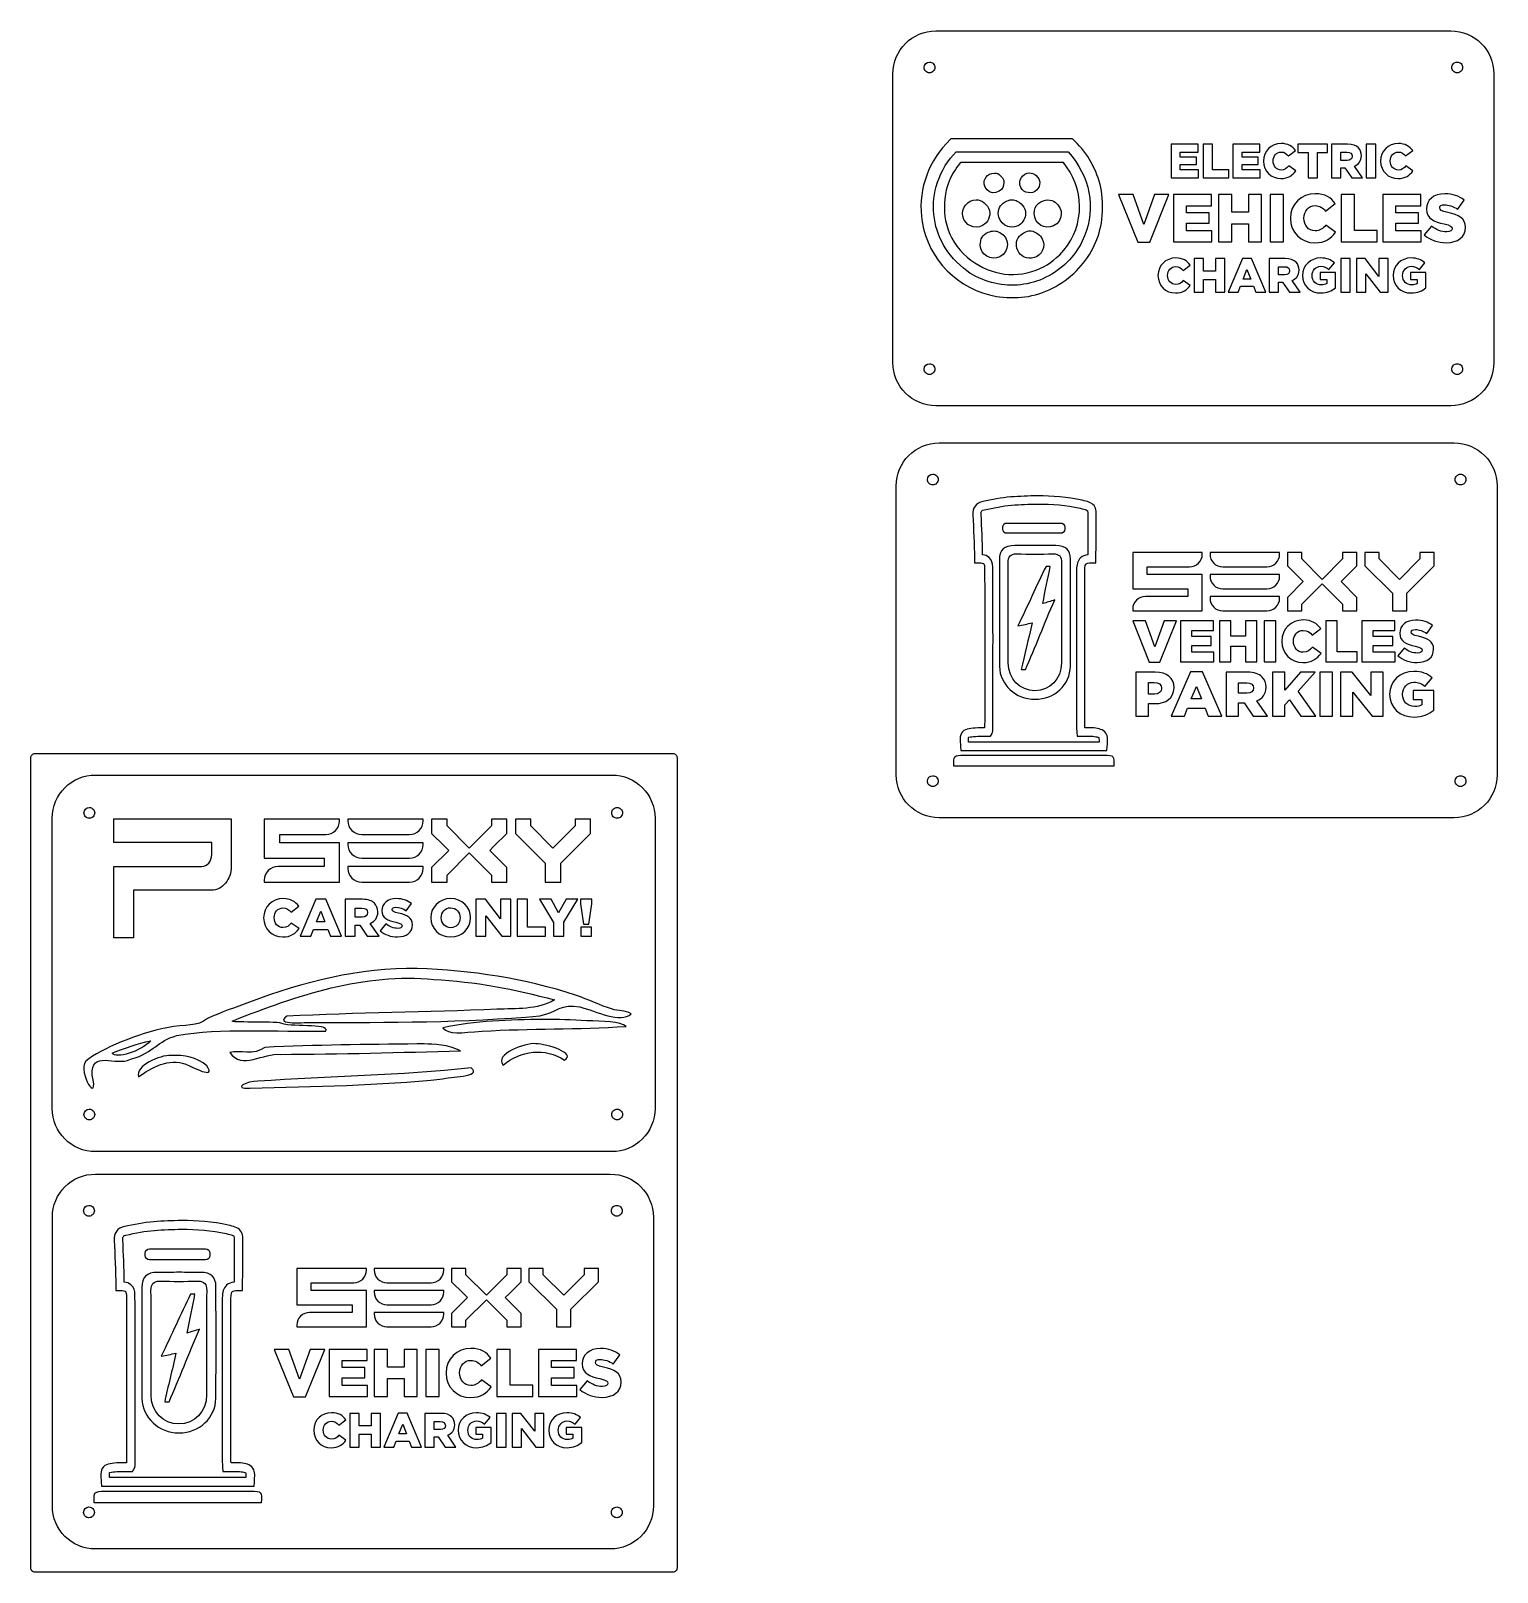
# Model space of a CAD drawing. Extents: x 0 to 681, y 0 to 715.
import ezdxf

# ---------------------------------------------------------------- set-up
doc = ezdxf.new("R2010")
doc.units = 0
doc.layers.add('Ebene_1', color=7, linetype='CONTINUOUS')

msp = doc.modelspace()

# ---------------------------------------------------------------- linework, layer by layer
at = {"layer": 'Ebene_1', "color": 7}
for points in [[(420.18099, 715.43949), (659.18098, 715.43949)], [(400.18099, 561.43949), (400.18099, 695.43949)], [(679.18098, 695.43949), (679.18098, 561.43949)], [(427.067301, 665.282602), (424.910841, 662.976801)], [(485.791359, 663.07757), (483.627676, 665.282602), (455.34774, 665.282602), (427.067301, 665.282602)], [(428.159739, 657.781768), (429.545706, 659.285035)], [(429.545706, 659.285035), (455.576154, 659.285035), (481.6061, 659.285035), (483.395134, 657.037111)], [(583.8462, 657.34744), (587.10626, 659.87064)], [(611.21347, 662.81819), (603.82251, 662.81819), (603.82246, 647.18771)], [(608.15432, 655.31553), (608.15432, 659.06684), (610.99013, 659.06684)], [(638.23002, 657.34744), (641.49008, 659.87064)], [(431.570906, 654.34632), (429.946205, 652.141285)], [(480.840238, 652.304597), (479.374181, 654.325661), (455.472279, 654.336007), (444.190287, 654.340663), (431.570906, 654.34632)], [(572.23501, 655.00288), (572.23501, 654.95818)], [(576.70085, 655.00293), (576.70085, 655.04753)], [(587.21791, 650.40311), (583.95784, 652.72535)], [(603.82246, 647.18771), (608.15432, 647.18771), (608.15432, 651.9215), (610.00765, 651.9215), (610.05235, 651.9215), (613.20077, 647.18771), (618.20251, 647.18771), (614.47354, 652.63603)], [(611.01246, 655.31549), (608.15432, 655.31553)], [(613.3347, 657.21352), (613.3347, 657.16882)], [(617.68894, 657.43681), (617.68894, 657.48151)], [(626.61883, 655.00288), (626.61883, 654.95818)], [(631.08467, 655.00293), (631.08467, 655.04753)], [(641.60173, 650.40311), (638.34166, 652.72535)], [(662.3607, 632.57278), (665.39803, 636.86262)], [(600.99808, 631.72735), (605.56973, 635.26569)], [(647.89424, 632.76065), (647.89424, 632.69805)], [(654.03152, 633.26168), (654.03152, 633.32428)], [(584.71547, 628.43952), (584.71547, 628.37692)], [(590.97801, 628.43954), (590.97801, 628.50214)], [(605.72629, 621.98912), (601.15464, 625.24564)], [(650.24269, 624.77595), (646.86092, 620.73662)], [(659.85569, 623.7113), (659.85569, 623.6487)], [(665.99298, 624.24364), (665.99298, 624.30624)], [(582.25793, 609.69132), (574.86696, 609.69132), (574.86692, 594.06084)], [(523.2617, 601.8761), (523.2617, 601.8315)], [(527.72754, 601.87606), (527.72754, 601.92076)], [(534.87288, 604.22067), (538.13294, 606.74387)], [(579.19879, 602.18867), (579.19879, 605.93998), (582.0346, 605.93998)], [(582.05692, 602.18863), (579.19879, 602.18867)], [(584.37916, 604.08666), (584.37916, 604.04196)], [(588.7334, 604.30995), (588.7334, 604.35465)], [(590.38014, 601.8761), (590.38014, 601.8315)], [(594.82365, 601.80908), (594.82365, 601.85378)], [(605.67564, 596.15979), (605.67564, 603.19349), (598.48564, 603.19349), (598.48564, 600.02274), (601.56707, 600.02274), (601.56707, 598.12476)], [(602.59421, 604.66725), (605.13974, 607.72635)], [(632.37822, 601.8761), (632.37822, 601.8315)], [(636.82173, 601.80908), (636.82173, 601.85378)], [(647.67372, 596.15979), (647.67372, 603.19349), (640.48372, 603.19349), (640.48372, 600.02274), (643.56515, 600.02274), (643.56515, 598.12476)], [(644.59229, 604.66725), (647.13782, 607.72635)], [(538.24459, 597.27625), (534.98453, 599.59849)], [(574.86692, 594.06084), (579.19879, 594.06084), (579.19879, 598.79463), (581.05211, 598.79463), (581.09681, 598.79463), (584.24523, 594.06084), (589.24697, 594.06084), (585.51799, 599.50917)], [(659.18098, 541.43949), (420.18099, 541.43949)], [(421.716, 524.17333), (660.71596, 524.17333)], [(401.716, 370.1733), (401.716, 504.17333)], [(680.716, 504.17333), (680.716, 370.1733)], [(467.32515, 499.58095), (467.32502, 499.5808)], [(467.34203, 495.74829), (467.34222, 495.74834)], [(453.10667, 486.98585), (478.01932, 486.98585)], [(451.19032, 484.11131), (451.19032, 485.06949)], [(478.01932, 482.19496), (453.10667, 482.19496)], [(479.93568, 485.06949), (479.93568, 484.11131)], [(511.52396, 473.27206), (511.52396, 456.45956), (537.17066, 456.45956), (537.17066, 452.85409), (517.40816, 452.85409)], [(543.80855, 472.52206), (543.80855, 473.27206), (511.52396, 473.27206)], [(547.42975, 473.27206), (547.42975, 472.52206)], [(579.71253, 472.52187), (579.71253, 473.27187), (547.42975, 473.27206)], [(438.04898, 470.43465), (438.07268, 468.54253), (439.96525, 468.54253)], [(446.59479, 466.50423), (446.59479, 466.54043), (446.59279, 466.57663)], [(485.39175, 465.26345), (485.38975, 465.21845), (485.38975, 465.17345)], [(492.53817, 468.54264), (494.44606, 468.53664), (494.46046, 470.44499)], [(511.52396, 447.00058), (511.52396, 446.25058), (512.27764, 446.25058), (543.80855, 446.25058), (543.80855, 463.06308), (518.16184, 463.06308), (518.16184, 466.66659), (537.92434, 466.66659)], [(549.12553, 468.36972), (549.12953, 468.36572), (549.13353, 468.36172)], [(553.31213, 466.66641), (573.83029, 466.66641)], [(547.42975, 463.06308), (547.42975, 462.31308)], [(579.71253, 462.31294), (579.71253, 463.06294), (547.42975, 463.06308)], [(549.12553, 458.16073), (549.12953, 458.15673), (549.13353, 458.15473)], [(547.42975, 452.85409), (547.42975, 452.10409)], [(579.71253, 452.10395), (579.71253, 452.85395), (547.42975, 452.85409)], [(553.31213, 456.45942), (573.83029, 456.45942)], [(549.12553, 447.95175), (549.12953, 447.94975), (549.13353, 447.94575)], [(553.31213, 446.25044), (573.83029, 446.25044)], [(594.83709, 434.93897), (598.80228, 438.00792)], [(648.0595, 435.67224), (650.69391, 439.393)], [(580.7145, 432.08729), (580.7145, 432.03299)], [(586.14627, 432.08731), (586.14627, 432.14161)], [(598.93808, 426.49259), (594.97289, 429.31711)], [(635.51212, 435.83519), (635.51212, 435.78089)], [(640.83525, 436.26975), (640.83525, 436.32405)], [(637.54903, 428.90972), (634.61588, 425.40623)], [(645.8868, 427.9863), (645.8868, 427.932)], [(651.20993, 428.44803), (651.20993, 428.50233)], [(521.993655, 417.715356), (513.014745, 417.715356), (513.014745, 397.33154)], [(564.776244, 417.715356), (554.869516, 417.715356), (554.869556, 397.33154)], [(647.159185, 411.163396), (650.571172, 415.152818)], [(518.821109, 407.581704), (518.821109, 412.968871), (521.544709, 412.968871)], [(524.896831, 410.289841), (524.896831, 410.231645)], [(530.703195, 410.493686), (530.703195, 410.551882)], [(560.67592, 407.931137), (560.67592, 412.823271), (564.476988, 412.823271)], [(564.506925, 407.931177), (560.67592, 407.931137)], [(567.619606, 410.406322), (567.619606, 410.348126)], [(573.455857, 410.697521), (573.455857, 410.755717)], [(651.289487, 400.068786), (651.289487, 409.241529), (641.652128, 409.241529), (641.652128, 405.106519), (645.782421, 405.106519), (645.782421, 402.631334)], [(513.014745, 397.33154), (518.821109, 397.33154), (518.821109, 403.155485), (521.694358, 403.155485)], [(521.574637, 407.581743), (518.821109, 407.581704)], [(554.869556, 397.33154), (560.67592, 397.33154), (560.67592, 403.504928), (563.160089, 403.504928), (563.219904, 403.504928), (567.439989, 397.33154), (574.144244, 397.33154), (569.145988, 404.436759)], [(630.787643, 407.523419), (630.787643, 407.465222)], [(636.743656, 407.436104), (636.743656, 407.494301)], [(442.79111, 391.88804), (439.71197, 391.88804), (439.64707, 391.88404)], [(439.64835, 388.03513), (439.64835, 388.00913), (441.56459, 388.00865)], [(444.39603, 388.00865), (445.55245, 388.00865), (446.09147, 389.03147)], [(485.41805, 392.91688), (485.41805, 392.91641)], [(485.59014, 389.8572), (485.69776, 388.05554), (490.37725, 388.05554), (490.46905, 388.05554), (493.03145, 388.05554)], [(493.50761, 391.86595), (493.36195, 391.88815), (490.46927, 391.88815), (490.37747, 391.88815), (489.31104, 391.88815)], [(431.60176, 383.1949), (431.7437, 381.4326), (499.58519, 381.4326), (499.69188, 383.2362)], [(495.89166, 385.26492), (435.32923, 385.26492)], [(29.99998, 370.00015), (269.71063, 370.00015)], [(9.94051, 215.29618), (9.94051, 349.90873)], [(83.956718, 333.123144), (83.956718, 338.641586), (38.536612, 338.641586), (38.536612, 349.678472), (93.040736, 349.678472), (93.040736, 327.604701)], [(108.385588, 349.586755), (108.385588, 331.397143), (136.133051, 331.397143), (136.133051, 327.496351), (114.751772, 327.496351)], [(143.31465, 348.775322), (143.31465, 349.586755), (108.385588, 349.586755)], [(182.159618, 348.775336), (182.159618, 349.586769), (147.232469, 349.586755)], [(147.232469, 349.586755), (147.232469, 348.775322)], [(149.067153, 344.282861), (149.071502, 344.278641), (149.075851, 344.274422)], [(289.77011, 349.90873), (289.77011, 215.29618)], [(660.71596, 350.1733), (421.716, 350.1733)], [(108.385588, 321.163374), (108.385588, 320.351941), (109.201003, 320.351941), (143.31465, 320.351941), (143.31465, 338.541553), (115.567187, 338.541553), (115.567187, 342.440233), (136.948466, 342.440233)], [(147.232469, 338.541553), (147.232469, 337.73012)], [(182.159618, 337.730076), (182.159618, 338.541509), (147.232469, 338.541553)], [(153.596729, 342.440247), (175.795554, 342.440247)], [(149.067153, 333.237658), (149.071502, 333.233438), (149.075851, 333.231275)], [(153.596729, 331.397099), (175.795554, 331.397099)], [(38.536612, 294.494034), (38.536612, 327.604701), (79.4147, 327.604701)], [(147.232469, 327.496351), (147.232469, 326.684919)], [(182.159618, 326.684874), (182.159618, 327.496307), (147.232469, 327.496351)], [(149.067153, 322.192456), (149.071502, 322.190292), (149.075851, 322.186073)], [(83.956718, 316.567805), (47.620639, 316.567805), (47.620639, 294.494034), (38.536612, 294.494034)], [(153.596729, 320.351897), (175.795554, 320.351897)], [(120.80784, 306.32458), (124.38344, 309.09199)], [(153.98087, 312.32473), (145.87455, 312.32473), (145.87453, 295.18143)], [(150.62567, 304.09593), (150.62567, 308.21032), (153.73595, 308.21032)], [(174.30176, 306.98584), (176.67733, 310.34102)], [(108.07283, 303.75309), (108.07283, 303.70409)], [(112.97091, 303.75307), (112.97091, 303.80207)], [(124.50589, 298.70804), (120.93029, 301.25505)], [(145.87453, 295.18143), (150.62567, 295.18143), (150.62567, 300.37339), (152.65837, 300.37339), (152.70737, 300.37339), (156.16052, 295.18143), (161.64637, 295.18143), (157.55647, 301.15708)], [(153.76044, 304.09591), (150.62567, 304.09593)], [(156.30744, 306.17762), (156.30744, 306.12862)], [(161.08309, 306.42252), (161.08309, 306.47152)], [(164.82398, 300.88769), (162.17902, 297.72843)], [(162.9872, 307.13278), (162.9872, 307.08378)], [(167.78732, 307.52461), (167.78732, 307.57361)], [(177.14265, 300.47135), (177.14265, 300.52035)], [(185.65765, 303.75309), (185.65765, 303.70409)], [(190.53126, 303.75307), (190.53126, 303.80207)], [(199.27434, 303.75309), (199.27434, 303.70409)], [(204.12342, 303.75307), (204.12342, 303.80207)], [(172.34253, 300.05504), (172.34253, 300.00604)], [(269.71063, 195.20476), (29.99998, 195.20476)], [(30, 184.76233), (269, 184.76233)], [(10, 30.7623), (10, 164.76233)], [(289, 164.76233), (289, 30.7623)], [(69.988958, 163.17728), (69.988933, 163.17665)], [(53.15, 147.032), (53.15, 148.032)], [(55.15, 150.032), (81.150002, 150.032)], [(81.150002, 145.032), (55.15, 145.032)], [(83.150002, 148.032), (83.150002, 147.032)], [(123.517738, 140.975832), (123.517738, 124.163332), (149.164528, 124.163332), (149.164528, 120.557864), (129.401958, 120.557864)], [(155.802431, 140.225832), (155.802431, 140.975832), (123.517738, 140.975832)], [(191.706569, 140.225845), (191.706569, 140.975845), (159.423644, 140.975832)], [(159.423644, 140.975832), (159.423644, 140.225832)], [(161.11943, 136.073489), (161.12345, 136.069589), (161.127469, 136.065689)], [(39.435087, 132.75836), (39.459777, 130.78366), (41.434959, 130.78366)], [(96.30248, 130.78398), (98.29364, 130.77798), (98.30864, 132.76962)], [(123.517738, 114.704348), (123.517738, 113.954348), (124.27142, 113.954348), (155.802431, 113.954348), (155.802431, 130.766848), (130.155641, 130.766848), (130.155641, 134.370364), (149.918211, 134.370364)], [(159.423644, 130.766848), (159.423644, 130.016848)], [(191.706569, 130.016807), (191.706569, 130.766807), (159.423644, 130.766848)], [(165.306086, 134.370377), (185.824308, 134.370377)], [(48.353881, 128.65636), (48.353881, 128.69416), (48.351881, 128.73196)], [(88.844185, 127.36146), (88.842185, 127.31446), (88.842185, 127.26746)], [(161.11943, 125.864504), (161.12345, 125.860604), (161.127469, 125.858604)], [(165.306086, 124.163291), (185.824308, 124.163291)], [(159.423644, 120.557864), (159.423644, 119.807864)], [(191.706569, 119.807823), (191.706569, 120.557823), (159.423644, 120.557864)], [(161.11943, 115.65552), (161.12345, 115.65352), (161.127469, 115.64962)], [(165.306086, 113.954307), (185.824308, 113.954307)], [(270.4126, 96.60385), (273.45, 100.89369)], [(209.05, 95.75845), (213.6217, 99.29678)], [(255.9462, 96.79173), (255.9462, 96.72913)], [(262.0834, 97.29276), (262.0834, 97.35536)], [(192.7674, 92.47062), (192.7674, 92.40802)], [(199.0299, 92.47064), (199.0299, 92.53324)], [(213.7782, 86.02022), (209.2066, 89.27674)], [(258.2946, 88.80705), (254.9128, 84.76771)], [(267.9076, 87.74239), (267.9076, 87.67979)], [(274.0449, 88.27473), (274.0449, 88.33733)], [(190.3102, 73.72242), (182.9192, 73.72242), (182.9189, 58.09194)], [(210.6462, 68.69835), (213.1917, 71.75745)], [(252.6443, 68.69835), (255.1898, 71.75745)], [(131.3137, 65.9072), (131.3137, 65.8625)], [(135.7795, 65.90716), (135.7795, 65.95186)], [(142.9249, 68.25177), (146.1849, 70.77497)], [(187.2508, 66.21977), (187.2508, 69.97107), (190.0866, 69.97107)], [(190.1089, 66.21973), (187.2508, 66.21977)], [(192.4311, 68.11775), (192.4311, 68.07305)], [(196.7856, 68.34104), (196.7856, 68.38574)], [(198.4321, 65.9072), (198.4321, 65.8625)], [(202.8756, 65.84017), (202.8756, 65.88487)], [(213.7276, 60.19088), (213.7276, 67.22458), (206.5376, 67.22458), (206.5376, 64.05384), (209.619, 64.05384), (209.619, 62.15585)], [(240.4302, 65.9072), (240.4302, 65.8625)], [(244.8737, 65.84017), (244.8737, 65.88487)], [(255.7257, 60.19088), (255.7257, 67.22458), (248.5357, 67.22458), (248.5357, 64.05384), (251.6171, 64.05384), (251.6171, 62.15585)], [(146.2966, 61.30734), (143.0365, 63.62958)], [(182.9189, 58.09194), (187.2508, 58.09194), (187.2508, 62.82573), (189.1041, 62.82573), (189.1491, 62.82573), (192.2975, 58.09194), (197.2992, 58.09194), (193.5702, 63.54026)], [(44.384178, 50.78345), (41.170635, 50.78345), (41.102855, 50.77945)], [(88.871715, 51.85712), (88.871715, 51.85663)], [(97.31423, 50.76057), (97.16222, 50.78377), (94.14328, 50.78377), (94.04748, 50.78377), (92.934503, 50.78377)], [(99.80247, 43.87118), (36.596692, 43.87118)], [(41.104278, 46.7623), (41.104278, 46.7352), (43.10415, 46.7347)], [(46.059177, 46.7347), (47.266071, 46.7347), (47.828613, 47.80217)], [(89.051321, 48.6639), (89.163637, 46.7836), (94.04737, 46.7836), (94.14317, 46.7836), (96.81742, 46.7836)], [(32.706394, 41.71103), (32.854533, 39.87189), (103.65708, 39.87189), (103.76843, 41.75412)], [(269, 10.7623), (30, 10.7623)]]:
    msp.add_lwpolyline(points, dxfattribs=at)
for points in [[(420.18099, 715.43949)], [(529.33364, 647.18771), (542.01663, 647.18771), (542.01663, 650.87202), (533.62085, 650.87202), (533.62085, 653.35056), (541.12346, 653.35056), (541.12346, 656.76693), (533.62085, 656.76693), (533.62085, 659.13383), (541.90498, 659.13383), (541.90498, 662.81815), (529.33364, 662.81815)], [(544.24885, 647.18771), (556.15031, 647.18771), (556.15031, 650.98367), (548.58071, 650.98367), (548.58071, 662.81815), (544.24885, 662.81815)], [(557.98654, 647.18771), (570.66953, 647.18771), (570.66953, 650.87202), (562.27375, 650.87202), (562.27375, 653.35056), (569.77636, 653.35056), (569.77636, 656.76693), (562.27375, 656.76693), (562.27375, 659.13383), (570.55788, 659.13383), (570.55788, 662.81815), (557.98654, 662.81815)], [(592.89999, 647.18771), (597.23185, 647.18771), (597.23185, 659.02218), (601.92099, 659.02218), (601.92099, 662.81815), (588.21086, 662.81815), (588.21086, 659.02218), (592.89999, 659.02218)], [(619.96089, 647.18771), (624.31509, 647.18771), (624.31509, 662.81815), (619.96089, 662.81815)], [(447.400953, 649.401919)], [(463.635601, 649.470131)], [(580.29585, 646.87501)], [(634.67967, 646.87501)], [(438.804561, 637.044523)], [(455.622139, 637.028912)], [(472.181351, 636.963798)], [(513.83526, 617.32353), (519.47155, 617.32353), (528.36435, 639.39898), (521.69475, 639.39898), (516.71603, 625.52746), (511.73731, 639.39898), (504.94245, 639.39898)], [(530.48628, 617.48009), (548.27189, 617.48009), (548.27189, 622.64669), (536.49832, 622.64669), (536.49832, 626.1224), (547.01938, 626.1224), (547.01938, 630.91324), (536.49832, 630.91324), (536.49832, 634.23239), (548.11533, 634.23239), (548.11533, 639.39898), (530.48628, 639.39898)], [(551.40218, 617.48009), (557.47685, 617.48009), (557.47685, 625.80927), (565.27371, 625.80927), (565.27371, 617.48009), (571.34837, 617.48009), (571.34837, 639.39898), (565.27371, 639.39898), (565.27371, 631.19506), (557.47685, 631.19506), (557.47685, 639.39898), (551.40218, 639.39898)], [(575.37891, 617.48009), (581.48489, 617.48009), (581.48489, 639.39898), (575.37891, 639.39898)], [(608.33992, 617.48009), (625.02959, 617.48009), (625.02959, 622.80325), (614.41459, 622.80325), (614.41459, 639.39898), (608.33992, 639.39898)], [(627.60458, 617.48009), (645.39019, 617.48009), (645.39019, 622.64669), (633.61662, 622.64669), (633.61662, 626.1224), (644.13769, 626.1224), (644.13769, 630.91324), (633.61662, 630.91324), (633.61662, 634.23239), (645.23363, 634.23239), (645.23363, 639.39898), (627.60458, 639.39898)], [(447.121368, 622.554246)], [(463.851633, 622.580705)], [(596.01936, 617.04173)], [(657.13148, 617.10434)], [(540.10838, 594.06084), (544.44025, 594.06084), (544.44025, 600.00041), (550.00022, 600.00041), (550.00022, 594.06084), (554.33208, 594.06084), (554.33208, 609.69128), (550.00022, 609.69128), (550.00022, 603.84103), (544.44025, 603.84103), (544.44025, 609.69128), (540.10838, 609.69128)], [(555.86652, 594.06084), (560.42167, 594.06084), (561.53813, 596.85199), (567.56702, 596.85199), (568.70581, 594.06084), (573.35028, 594.06084), (566.69618, 609.80293), (562.52062, 609.80293)], [(608.18837, 594.06084), (612.54256, 594.06084), (612.54256, 609.69128), (608.18837, 609.69128)], [(615.38221, 594.06084), (619.66941, 594.06084), (619.66941, 602.63526), (626.34585, 594.06084), (630.14181, 594.06084), (630.14181, 609.69128), (625.8546, 609.69128), (625.8546, 601.42948), (619.42379, 609.69128), (615.38221, 609.69128)], [(562.8109, 600.2237), (564.57491, 604.66721), (566.31658, 600.2237)], [(531.32254, 593.74833)], [(598.88756, 593.74833)], [(640.88565, 593.74833)], [(421.716, 524.17333)], [(453.10667, 486.98585)], [(457.688934, 472.646364)], [(466.282843, 476.584323)], [(583.33554, 473.27206), (583.33554, 467.10605), (588.68588, 461.78183), (590.71728, 459.76034), (583.33554, 452.41464), (583.33554, 446.25058), (584.08922, 446.25058), (589.97145, 446.25058), (589.97145, 449.24081), (599.47686, 458.6998), (608.98225, 449.24081), (608.98225, 446.25058), (609.73593, 446.25058), (615.61817, 446.25058), (615.61817, 452.41464), (608.2325, 459.76425), (610.01071, 461.56308), (610.04801, 461.56308), (615.61818, 467.10605), (615.61818, 473.27206), (608.98226, 473.27206), (608.98226, 470.27987), (599.47687, 460.82089), (589.97146, 470.27987), (589.97146, 473.27206)], [(619.24132, 473.27206), (619.24132, 467.10605), (632.0637, 454.34628), (632.0637, 446.25058), (632.81738, 446.25058), (638.69962, 446.25058), (638.69962, 454.34628), (651.52395, 467.10605), (651.52395, 473.27206), (644.88804, 473.27206), (644.88804, 470.27987), (635.38264, 460.82089), (625.87724, 470.27987), (625.87724, 473.27206)], [(519.23708, 422.44592), (524.12566, 422.44592), (531.83878, 441.59291), (526.05394, 441.59291), (521.73569, 429.56154), (517.41743, 441.59291), (511.52396, 441.59291)], [(533.67922, 422.58172), (549.10544, 422.58172), (549.10544, 427.06293), (538.89371, 427.06293), (538.89371, 430.07756), (548.01907, 430.07756), (548.01907, 434.23286), (538.89371, 434.23286), (538.89371, 437.1117), (548.96964, 437.1117), (548.96964, 441.59291), (533.67922, 441.59291)], [(551.82047, 422.58172), (557.08928, 422.58172), (557.08928, 429.80597), (563.85183, 429.80597), (563.85183, 422.58172), (569.12064, 422.58172), (569.12064, 441.59291), (563.85183, 441.59291), (563.85183, 434.47729), (557.08928, 434.47729), (557.08928, 441.59291), (551.82047, 441.59291)], [(572.61649, 422.58172), (577.91247, 422.58172), (577.91247, 441.59291), (572.61649, 441.59291)], [(601.20499, 422.58172), (615.68065, 422.58172), (615.68065, 427.19872), (606.47381, 427.19872), (606.47381, 441.59291), (601.20499, 441.59291)], [(617.91404, 422.58172), (633.34026, 422.58172), (633.34026, 427.06293), (623.12854, 427.06293), (623.12854, 430.07756), (632.25391, 430.07756), (632.25391, 434.23286), (623.12854, 434.23286), (623.12854, 437.1117), (633.20447, 437.1117), (633.20447, 441.59291), (617.91404, 441.59291)], [(590.51884, 422.2015)], [(643.52397, 422.2558)], [(459.81421, 418.954713)], [(529.401726, 397.33154), (535.507377, 397.33154), (537.003862, 400.971498), (545.084881, 400.971498), (546.611303, 397.33154), (552.836675, 397.33154), (543.91763, 417.860995), (538.320771, 417.860995)], [(576.38153, 397.33154), (582.187893, 397.33154), (582.187893, 402.602206), (584.3129, 404.902674), (589.580525, 397.33154), (596.554149, 397.33154), (588.353409, 408.950331), (596.284779, 417.715396), (589.400949, 417.715396), (582.187893, 409.445364), (582.187893, 417.715396), (576.38153, 417.715396)], [(598.363952, 397.33154), (604.200243, 397.33154), (604.200243, 417.715396), (598.363952, 417.715396)], [(608.006461, 397.33154), (613.752969, 397.33154), (613.752969, 408.513534), (622.701951, 397.33154), (627.79, 397.33154), (627.79, 417.715396), (622.043492, 417.715396), (622.043492, 406.941062), (613.423744, 417.715396), (608.006461, 417.715396)], [(538.709861, 405.368589), (541.074309, 411.163436), (543.408819, 405.368589)], [(642.190857, 396.92387)], [(428.508634, 374.115645)], [(29.99998, 370.00015)], [(186.079351, 349.586755), (186.079351, 342.915681), (191.867938, 337.155356), (194.065743, 334.968292), (186.079351, 327.020902), (186.079351, 320.351941), (186.894766, 320.351941), (193.258819, 320.351941), (193.258819, 323.587105), (203.542822, 333.820876), (213.826814, 323.587105), (213.826814, 320.351941), (214.642229, 320.351941), (221.006293, 320.351941), (221.006293, 327.020902), (213.01565, 334.972518), (214.939519, 336.918688), (214.979855, 336.918688), (221.006283, 342.915681), (221.006283, 349.586755), (213.826804, 349.586755), (213.826804, 346.349478), (203.542811, 336.115708), (193.258808, 346.349478), (193.258808, 349.586755)], [(224.926222, 349.586755), (224.926222, 342.915681), (238.798899, 329.110763), (238.798899, 320.351941), (239.614314, 320.351941), (245.978378, 320.351941), (245.978378, 329.110763), (259.853164, 342.915681), (259.853164, 349.586755), (252.673696, 349.586755), (252.673696, 346.349478), (242.389693, 336.115708), (232.105701, 346.349478), (232.105701, 349.586755)], [(125.03511, 295.18143), (130.03115, 295.18143), (131.25567, 298.24273), (137.86808, 298.24273), (139.11709, 295.18143), (144.2111, 295.18143), (136.91296, 312.44716), (132.33325, 312.44716)], [(206.57437, 295.18143), (211.27653, 295.18143), (211.27653, 304.58574), (218.59916, 295.18143), (222.76253, 295.18143), (222.76253, 312.32471), (218.06037, 312.32471), (218.06037, 303.26326), (211.00714, 312.32471), (206.57437, 312.32471)], [(225.80316, 295.18143), (238.85655, 295.18143), (238.85655, 299.34479), (230.5543, 299.34479), (230.5543, 312.32471), (225.80316, 312.32471)], [(242.61276, 295.18143), (247.38839, 295.18143), (247.38839, 301.67138), (253.90283, 312.32471), (248.58842, 312.32471), (245.03731, 306.07965), (241.51069, 312.32471), (236.09831, 312.32471), (242.61276, 301.59791)], [(256.58835, 300.76524), (259.03739, 300.76524), (260.45784, 310.24302), (260.45784, 312.32471), (255.16791, 312.32471), (255.16791, 310.24302)], [(132.65163, 301.94078), (134.58637, 306.81437), (136.49662, 301.94078)], [(116.91387, 294.83856)], [(170.21187, 294.88754)], [(194.86605, 294.83856)], [(194.91505, 299.12438)], [(255.38832, 295.18143), (260.23742, 295.18143), (260.23742, 299.34479), (255.38832, 299.34479)], [(179.39882, 280.14894)], [(237.72801, 256.57107)], [(55.6742, 246.69734)], [(179.38949, 245.17966)], [(234.41146, 245.31367)], [(65.25441, 239.78397)], [(204.40522, 234.14774)], [(30, 184.76233)], [(70.006756, 159.17687)], [(55.15, 150.032)], [(68.900964, 139.176841)], [(195.329551, 140.975832), (195.329551, 134.809817), (200.679903, 129.485598), (202.711318, 127.464114), (195.329551, 120.118411), (195.329551, 113.954348), (196.083234, 113.954348), (201.965484, 113.954348), (201.965484, 116.944582), (211.470918, 126.403567), (220.976342, 116.944582), (220.976342, 113.954348), (221.730024, 113.954348), (227.612285, 113.954348), (227.612285, 120.118411), (220.226588, 127.46802), (222.004807, 129.266848), (222.042089, 129.266848), (227.612275, 134.809817), (227.612275, 140.975832), (220.976332, 140.975832), (220.976332, 137.983645), (211.470908, 128.524661), (201.965474, 137.983645), (201.965474, 140.975832)], [(231.235448, 140.975832), (231.235448, 134.809817), (244.057868, 122.050051), (244.057868, 113.954348), (244.811551, 113.954348), (250.693811, 113.954348), (250.693811, 122.050051), (263.518181, 134.809817), (263.518181, 140.975832), (256.882248, 140.975832), (256.882248, 137.983645), (247.376815, 128.524661), (237.871391, 137.983645), (237.871391, 140.975832)], [(59.931963, 135.067005)], [(121.8872, 81.35463), (127.5235, 81.35463), (136.4163, 103.43008), (129.7467, 103.43008), (124.768, 89.55855), (119.7892, 103.43008), (112.9944, 103.43008)], [(138.5382, 81.51119), (156.3238, 81.51119), (156.3238, 86.67779), (144.5502, 86.67779), (144.5502, 90.1535), (155.0713, 90.1535), (155.0713, 94.94434), (144.5502, 94.94434), (144.5502, 98.26348), (156.1673, 98.26348), (156.1673, 103.43008), (138.5382, 103.43008)], [(159.4541, 81.51119), (165.5288, 81.51119), (165.5288, 89.84037), (173.3256, 89.84037), (173.3256, 81.51119), (179.4003, 81.51119), (179.4003, 103.43008), (173.3256, 103.43008), (173.3256, 95.22615), (165.5288, 95.22615), (165.5288, 103.43008), (159.4541, 103.43008)], [(183.4308, 81.51119), (189.5368, 81.51119), (189.5368, 103.43008), (183.4308, 103.43008)], [(216.3918, 81.51119), (233.0815, 81.51119), (233.0815, 86.83435), (222.4665, 86.83435), (222.4665, 103.43008), (216.3918, 103.43008)], [(235.6565, 81.51119), (253.4421, 81.51119), (253.4421, 86.67779), (241.6685, 86.67779), (241.6685, 90.1535), (252.1896, 90.1535), (252.1896, 94.94434), (241.6685, 94.94434), (241.6685, 98.26348), (253.2856, 98.26348), (253.2856, 103.43008), (235.6565, 103.43008)], [(62.149999, 79.031911)], [(204.0713, 81.07282)], [(265.1834, 81.13544)], [(148.1604, 58.09194), (152.4922, 58.09194), (152.4922, 64.03151), (158.0522, 64.03151), (158.0522, 58.09194), (162.3841, 58.09194), (162.3841, 73.72238), (158.0522, 73.72238), (158.0522, 67.87213), (152.4922, 67.87213), (152.4922, 73.72238), (148.1604, 73.72238)], [(163.9185, 58.09194), (168.4737, 58.09194), (169.5901, 60.88309), (175.619, 60.88309), (176.7578, 58.09194), (181.4023, 58.09194), (174.7482, 73.83403), (170.5726, 73.83403)], [(216.2404, 58.09194), (220.5945, 58.09194), (220.5945, 73.72238), (216.2404, 73.72238)], [(223.4342, 58.09194), (227.7214, 58.09194), (227.7214, 66.66635), (234.3978, 58.09194), (238.1938, 58.09194), (238.1938, 73.72238), (233.9066, 73.72238), (233.9066, 65.46058), (227.4758, 73.72238), (223.4342, 73.72238)], [(170.8629, 64.2548), (172.6269, 68.69831), (174.3686, 64.2548)], [(139.3745, 57.77933)], [(206.9395, 57.77933)], [(248.9376, 57.77933)], [(29.478716, 32.234877)]]:
    msp.add_lwpolyline(points, close=True, dxfattribs=at)
at = {"layer": 'Ebene_1', "color": 1}
msp.add_lwpolyline([(1.916358, 380)], close=True, dxfattribs=at)
for points in [[(1.916359, 380), (298.083641, 380)], [(0, 1.916358), (0, 378.083641)], [(300, 378.083641), (300, 1.916359)], [(298.083641, 0), (1.916359, 0)]]:
    msp.add_lwpolyline(points, dxfattribs=at)
at = {"layer": 'Ebene_1', "color": 7}
for points in [[(400.18099, 695.43949), (400.18099, 706.51949), (409.10099, 715.43949), (420.18099, 715.43949)], [(659.18098, 715.43949), (670.26098, 715.43949), (679.18098, 706.51949), (679.18098, 695.43949)], [(414.680996, 698.439), (414.680996, 699.819712), (415.800284, 700.939), (417.180996, 700.939)], [(415.413229, 696.671233), (414.944388, 697.140074), (414.680996, 697.775959), (414.680996, 698.439)], [(417.180996, 695.939), (416.517955, 695.939), (415.88207, 696.202392), (415.413229, 696.671233)], [(417.180996, 700.939), (417.844037, 700.939), (418.479922, 700.675608), (418.948763, 700.206767)], [(418.948763, 696.671233), (418.479922, 696.202392), (417.844037, 695.939), (417.180996, 695.939)], [(418.948763, 700.206767), (419.417604, 699.737926), (419.680996, 699.102041), (419.680996, 698.439)], [(419.680996, 698.439), (419.680996, 697.775959), (419.417604, 697.140074), (418.948763, 696.671233)], [(659.681, 698.439), (659.681, 699.102041), (659.944392, 699.737926), (660.413233, 700.206767)], [(660.413233, 696.671233), (659.944392, 697.140074), (659.681, 697.775959), (659.681, 698.439)], [(660.413233, 700.206767), (660.882074, 700.675608), (661.517959, 700.939), (662.181, 700.939)], [(662.181, 695.939), (661.517959, 695.939), (660.882074, 696.202392), (660.413233, 696.671233)], [(662.181, 700.939), (662.844041, 700.939), (663.479926, 700.675608), (663.948767, 700.206767)], [(663.948767, 696.671233), (663.479926, 696.202392), (662.844041, 695.939), (662.181, 695.939)], [(663.948767, 700.206767), (664.417608, 699.737926), (664.681, 699.102041), (664.681, 698.439)], [(664.681, 698.439), (664.681, 697.775959), (664.417608, 697.140074), (663.948767, 696.671233)], [(424.910841, 662.976801), (415.718131, 653.149771), (411.649765, 639.944647), (413.774052, 626.829648)], [(496.999479, 641.136278), (495.583059, 649.258502), (491.492018, 657.267788), (485.791359, 663.07757)], [(580.47449, 663.1307), (575.7407, 663.1307), (572.23501, 659.55803), (572.23501, 655.00288)], [(576.70085, 655.04753), (576.70085, 657.32511), (578.24157, 659.17844), (580.42983, 659.17844)], [(580.42983, 659.17844), (581.92589, 659.17844), (582.95303, 658.4639), (583.8462, 657.34744)], [(587.10626, 659.87064), (585.72185, 661.79095), (583.66756, 663.1307), (580.47449, 663.1307)], [(610.99013, 659.06684), (612.44153, 659.06684), (613.3347, 658.44162), (613.3347, 657.21352)], [(616.30453, 661.12117), (615.25506, 662.19297), (613.6027, 662.81819), (611.21347, 662.81819)], [(617.68894, 657.48151), (617.68894, 659.02222), (617.22003, 660.228), (616.30453, 661.12117)], [(634.85831, 663.1307), (630.12452, 663.1307), (626.61883, 659.55803), (626.61883, 655.00288)], [(631.08467, 655.04753), (631.08467, 657.32511), (632.62539, 659.17844), (634.81365, 659.17844)], [(634.81365, 659.17844), (636.30971, 659.17844), (637.33685, 658.4639), (638.23002, 657.34744)], [(641.49008, 659.87064), (640.10567, 661.79095), (638.05138, 663.1307), (634.85831, 663.1307)], [(420.303889, 643.233815), (421.61609, 648.252138), (424.78474, 654.120308), (428.159739, 657.781768)], [(429.946205, 652.141285), (427.86494, 649.317046), (426.606687, 646.806589), (425.393493, 643.057602)], [(477.61666, 611.477121), (488.574246, 622.434681), (489.942195, 639.758963), (480.840238, 652.304597)], [(483.395134, 657.037111), (492.65637, 645.398345), (494.434714, 630.588372), (488.102865, 617.833815)], [(572.23501, 654.95818), (572.23501, 650.29137), (575.83001, 646.87501), (580.29585, 646.87501)], [(580.42983, 650.82737), (578.24157, 650.82737), (576.70085, 652.65836), (576.70085, 655.00293)], [(583.95784, 652.72535), (583.02002, 651.58656), (582.05986, 650.82737), (580.42983, 650.82737)], [(613.3347, 657.16882), (613.3347, 656.03003), (612.48619, 655.31549), (611.01246, 655.31549)], [(614.47354, 652.63603), (616.41618, 653.46221), (617.68894, 655.04758), (617.68894, 657.43681)], [(626.61883, 654.95818), (626.61883, 650.29137), (630.21383, 646.87501), (634.67967, 646.87501)], [(634.81365, 650.82737), (632.62539, 650.82737), (631.08467, 652.65836), (631.08467, 655.00293)], [(638.34166, 652.72535), (637.40384, 651.58656), (636.44368, 650.82737), (634.81365, 650.82737)], [(449.595116, 641.039625), (445.514818, 638.289917), (440.563114, 643.241117), (443.312823, 647.321424)], [(443.312823, 647.321424), (444.326997, 648.826366), (445.445285, 649.394918), (447.400953, 649.401919)], [(447.400953, 649.401919), (448.723764, 649.40639), (449.135535, 649.213509), (450.311369, 648.037661)], [(451.675614, 645.127253), (451.668999, 643.171585), (451.100066, 642.053826), (449.595116, 641.039625)], [(450.311369, 648.037661), (451.487204, 646.861808), (451.679609, 646.450063), (451.675614, 645.127253)], [(459.635339, 642.671575), (457.888163, 646.050225), (460.580536, 649.407499), (463.635601, 649.470131)], [(463.635601, 649.470131), (464.654008, 649.491007), (465.712606, 649.145583), (466.660741, 648.313095)], [(466.660741, 648.313095), (468.816486, 646.420324), (468.920811, 643.553934), (466.907253, 641.540376)], [(580.29585, 646.8751), (583.75688, 646.8751), (585.74418, 648.37115), (587.21791, 650.40311)], [(634.67967, 646.8751), (638.1407, 646.8751), (640.128, 648.37115), (641.60173, 650.40311)], [(424.738253, 614.19889), (419.178458, 623.176282), (417.659564, 633.12099), (420.303889, 643.233815)], [(425.393493, 643.057602), (424.123493, 639.133011), (423.763819, 631.691102), (424.639537, 627.456499)], [(432.613205, 629.387111), (431.657133, 632.880801), (435.023559, 637.044523), (438.804561, 637.044523)], [(438.804561, 637.044523), (441.422507, 637.044523), (444.267704, 634.759158), (444.990228, 632.075833)], [(453.173711, 636.514218), (454.043344, 636.877571), (454.842147, 637.049338), (455.622139, 637.028912)], [(455.622139, 637.028912), (456.402157, 637.00854), (457.163469, 636.79555), (457.956902, 636.388647)], [(466.907253, 641.540376), (464.816357, 639.449479), (460.994027, 640.044157), (459.635339, 642.671575)], [(467.887031, 635.400085), (469.129144, 636.445242), (470.670819, 636.974541), (472.181351, 636.963798)], [(472.181351, 636.963798), (473.356207, 636.955596), (474.512198, 636.620581), (475.4933, 635.947851)], [(496.999479, 626.281352), (497.694116, 630.264787), (497.694116, 637.152843), (496.999479, 641.136278)], [(596.26986, 639.83734), (589.63157, 639.83734), (584.71547, 634.82731), (584.71547, 628.43952)], [(605.56973, 635.26569), (603.62834, 637.95858), (600.74757, 639.83734), (596.26986, 639.83734)], [(656.37998, 639.7747), (651.11944, 639.7747), (647.89424, 636.8313), (647.89424, 632.76065)], [(665.39803, 636.86262), (663.01827, 638.77269), (660.10619, 639.7747), (656.37998, 639.7747)], [(444.990228, 632.075833), (445.708651, 629.407881), (444.323902, 626.351679), (441.816789, 625.072656)], [(449.130031, 630.674785), (449.130031, 633.371233), (450.54624, 635.416409), (453.173711, 636.514218)], [(458.282974, 624.949043), (454.025299, 622.928658), (449.130031, 625.990972), (449.130031, 630.674785)], [(457.956902, 636.388647), (460.618583, 635.023662), (462.136577, 632.383332), (461.748381, 629.794728)], [(461.748381, 629.794728), (461.465568, 627.908619), (459.896297, 625.714615), (458.282974, 624.949043)], [(465.793622, 630.639146), (465.790976, 632.791584), (466.381632, 634.133365), (467.887031, 635.400085)], [(474.826655, 624.931475), (470.61224, 622.931595), (465.798622, 625.973298), (465.793622, 630.639146)], [(475.4933, 635.947851), (479.616646, 633.120514), (479.248054, 627.029541), (474.826655, 624.931475)], [(590.97801, 628.50214), (590.97801, 631.69604), (593.13859, 634.29499), (596.20723, 634.29499)], [(596.20723, 634.29499), (598.30518, 634.29499), (599.74557, 633.29299), (600.99808, 631.72735)], [(647.89424, 632.69805), (647.89424, 628.18902), (651.4952, 626.87388), (656.16079, 625.80925)], [(654.03152, 633.32428), (654.03152, 634.1071), (654.75172, 634.73335), (656.22341, 634.73335)], [(657.82036, 631.13241), (654.78303, 631.82129), (654.03152, 632.25967), (654.03152, 633.26168)], [(656.22341, 634.73335), (658.1648, 634.73335), (660.35669, 633.98185), (662.3607, 632.57278)], [(665.99298, 624.30624), (665.99298, 628.40821), (662.86171, 630.03647), (657.82036, 631.13241)], [(413.774052, 626.829648), (416.627583, 609.212632), (430.52985, 595.244934), (448.329561, 592.11187)], [(424.639537, 627.456499), (425.902763, 621.348249), (428.40215, 616.676501), (432.964096, 611.896724)], [(441.816789, 625.072656), (437.975886, 623.113179), (433.793723, 625.072656), (432.613205, 629.387111)], [(444.449182, 621.929486), (445.375462, 622.356973), (446.247555, 622.565518), (447.121368, 622.554246)], [(447.121368, 622.554246), (447.995207, 622.542869), (448.87074, 622.311729), (449.803396, 621.860244)], [(458.995576, 620.161222), (460.093518, 621.466015), (462.331073, 622.580705), (463.851633, 622.580705)], [(463.851633, 622.580705), (465.37214, 622.580705), (467.609748, 621.466015), (468.707663, 620.161222)], [(485.376413, 604.049129), (491.608858, 610.323379), (495.521914, 617.808415), (496.999479, 626.281352)], [(584.71547, 628.37692), (584.71547, 621.83257), (589.75682, 617.04173), (596.01936, 617.04173)], [(596.20723, 622.58406), (593.13859, 622.58406), (590.97801, 625.15171), (590.97801, 628.43954)], [(601.15464, 625.24564), (599.83951, 623.6487), (598.49306, 622.58406), (596.20723, 622.58406)], [(657.35067, 622.14569), (654.81434, 622.14569), (652.40326, 623.05376), (650.24269, 624.77595)], [(656.16079, 625.80925), (659.13549, 625.12037), (659.85569, 624.61937), (659.85569, 623.7113)], [(657.13148, 617.10434), (662.45464, 617.10434), (665.99298, 619.76592), (665.99298, 624.24364)], [(659.85569, 623.6487), (659.85569, 622.70932), (658.97893, 622.14569), (657.35067, 622.14569)], [(440.746576, 615.958792), (440.743401, 618.906251), (441.884258, 620.745687), (444.449182, 621.929486)], [(449.897958, 610.591667), (445.748048, 608.47455), (440.751577, 611.404996), (440.746576, 615.958792)], [(449.803396, 621.860244), (454.488294, 619.592289), (454.543988, 612.96191), (449.897958, 610.591667)], [(458.71705, 612.470208), (457.025013, 615.222748), (457.123252, 617.93605), (458.995576, 620.161222)], [(468.707663, 620.161222), (471.309046, 617.069619), (470.397398, 612.411286), (466.834889, 610.593836)], [(488.102865, 617.833815), (484.370176, 610.314913), (478.746087, 604.714424), (471.259966, 601.062222)], [(596.01936, 617.04172), (600.87283, 617.04172), (603.65966, 619.13967), (605.72629, 621.98912)], [(646.86092, 620.73662), (649.55381, 618.32554), (653.24871, 617.10434), (657.13148, 617.10434)], [(435.949971, 603.015085), (432.340076, 605.251132), (426.949376, 610.628576), (424.738253, 614.19889)], [(432.964096, 611.896724), (441.962654, 603.562323), (453.157043, 600.182482), (464.733727, 603.712738)], [(466.834889, 610.593836), (464.066607, 609.18157), (460.187445, 610.078269), (458.71705, 612.470208)], [(464.733727, 603.712738), (470.007693, 605.425783), (473.928183, 607.788618), (477.61666, 611.477121)], [(531.50117, 610.00393), (526.76738, 610.00393), (523.2617, 606.43126), (523.2617, 601.8761)], [(538.13294, 606.74387), (536.74853, 608.66418), (534.69425, 610.00393), (531.50117, 610.00393)], [(587.34899, 607.99431), (586.29951, 609.06611), (584.64715, 609.69132), (582.25793, 609.69132)], [(598.79824, 610.00393), (593.95281, 610.00393), (590.38014, 606.43126), (590.38014, 601.8761)], [(605.13974, 607.72635), (603.48738, 609.15542), (601.54474, 610.00393), (598.79824, 610.00393)], [(640.79633, 610.00393), (635.95089, 610.00393), (632.37822, 606.43126), (632.37822, 601.8761)], [(647.13782, 607.72635), (645.48546, 609.15542), (643.54282, 610.00393), (640.79633, 610.00393)], [(459.451374, 597.561679), (451.550704, 596.595738), (443.17598, 598.539182), (435.949971, 603.015085)], [(471.259966, 601.062222), (467.279813, 599.120471), (463.825016, 598.096401), (459.451374, 597.561679)], [(461.405269, 591.929969), (470.299661, 593.167082), (478.872029, 597.501142), (485.376413, 604.049129)], [(523.2617, 601.8315), (523.2617, 597.16469), (526.8567, 593.74833), (531.32254, 593.74833)], [(527.72754, 601.92076), (527.72754, 604.19834), (529.26825, 606.05166), (531.45651, 606.05166)], [(531.45651, 597.7005), (529.26825, 597.7005), (527.72754, 599.5315), (527.72754, 601.87606)], [(531.45651, 606.05166), (532.95257, 606.05166), (533.97971, 605.33713), (534.87288, 604.22067)], [(582.0346, 605.93998), (583.48599, 605.93998), (584.37916, 605.31476), (584.37916, 604.08666)], [(584.37916, 604.04196), (584.37916, 602.90317), (583.53065, 602.18863), (582.05692, 602.18863)], [(585.51799, 599.50917), (587.46063, 600.33535), (588.7334, 601.92072), (588.7334, 604.30995)], [(588.7334, 604.35465), (588.7334, 605.89536), (588.26448, 607.10114), (587.34899, 607.99431)], [(590.38014, 601.8315), (590.38014, 597.09771), (594.0198, 593.74833), (598.88756, 593.74833)], [(594.82365, 601.85378), (594.82365, 604.243), (596.56532, 606.14098), (598.82057, 606.14098)], [(599.06619, 597.47721), (596.58765, 597.47721), (594.82365, 599.28588), (594.82365, 601.80908)], [(598.82057, 606.14098), (600.36129, 606.14098), (601.47775, 605.60508), (602.59421, 604.66725)], [(632.37822, 601.8315), (632.37822, 597.09771), (636.01788, 593.74833), (640.88565, 593.74833)], [(636.82173, 601.85378), (636.82173, 604.243), (638.56341, 606.14098), (640.81866, 606.14098)], [(641.06428, 597.47721), (638.58574, 597.47721), (636.82173, 599.28588), (636.82173, 601.80908)], [(640.81866, 606.14098), (642.35937, 606.14098), (643.47583, 605.60508), (644.59229, 604.66725)], [(531.32254, 593.74824), (534.78356, 593.74824), (536.77086, 595.24429), (538.24459, 597.27625)], [(534.98453, 599.59849), (534.0467, 598.4597), (533.08655, 597.7005), (531.45651, 597.7005)], [(598.88756, 593.74824), (601.72337, 593.74824), (604.02328, 594.79771), (605.67564, 596.15979)], [(601.56707, 598.12476), (600.91952, 597.7005), (600.11567, 597.47721), (599.06619, 597.47721)], [(640.88565, 593.74824), (643.72145, 593.74824), (646.02136, 594.79771), (647.67372, 596.15979)], [(643.56515, 598.12476), (642.9176, 597.7005), (642.11375, 597.47721), (641.06428, 597.47721)], [(448.329561, 592.11187), (451.78105, 591.504361), (457.747775, 591.421255), (461.405269, 591.929969)], [(420.18099, 541.43949), (409.10099, 541.43949), (400.18099, 550.35949), (400.18099, 561.43949)], [(414.680996, 558.438996), (414.680996, 559.819708), (415.800284, 560.938996), (417.180996, 560.938996)], [(415.413229, 556.671229), (414.944388, 557.14007), (414.680996, 557.775955), (414.680996, 558.438996)], [(417.180996, 560.938996), (417.844037, 560.938996), (418.479922, 560.675604), (418.948763, 560.206763)], [(418.948763, 560.206763), (419.417604, 559.737922), (419.680996, 559.102037), (419.680996, 558.438996)], [(419.680996, 558.438996), (419.680996, 557.775955), (419.417604, 557.14007), (418.948763, 556.671229)], [(679.18098, 561.43949), (679.18098, 550.35949), (670.26098, 541.43949), (659.18098, 541.43949)], [(659.681, 558.438996), (659.681, 559.102037), (659.944392, 559.737922), (660.413233, 560.206763)], [(660.413233, 556.671229), (659.944392, 557.14007), (659.681, 557.775955), (659.681, 558.438996)], [(660.413233, 560.206763), (660.882074, 560.675604), (661.517959, 560.938996), (662.181, 560.938996)], [(662.181, 560.938996), (662.844041, 560.938996), (663.479926, 560.675604), (663.948767, 560.206763)], [(663.948767, 560.206763), (664.417608, 559.737922), (664.681, 559.102037), (664.681, 558.438996)], [(664.681, 558.438996), (664.681, 557.775955), (664.417608, 557.14007), (663.948767, 556.671229)], [(417.180996, 555.938996), (416.517955, 555.938996), (415.88207, 556.202388), (415.413229, 556.671229)], [(418.948763, 556.671229), (418.479922, 556.202388), (417.844037, 555.938996), (417.180996, 555.938996)], [(662.181, 555.938996), (661.517959, 555.938996), (660.882074, 556.202388), (660.413233, 556.671229)], [(663.948767, 556.671229), (663.479926, 556.202388), (662.844041, 555.938996), (662.181, 555.938996)], [(401.716, 504.17333), (401.716, 515.25333), (410.636, 524.17333), (421.716, 524.17333)], [(660.71596, 524.17333), (671.796, 524.17333), (680.716, 515.25333), (680.716, 504.17333)], [(416.215996, 507.17), (416.215996, 508.550712), (417.335284, 509.67), (418.715996, 509.67)], [(418.715996, 509.67), (419.379037, 509.67), (420.014922, 509.406608), (420.483763, 508.937767)], [(420.483763, 508.937767), (420.952604, 508.468926), (421.215996, 507.833041), (421.215996, 507.17)], [(661.216, 507.17), (661.216, 507.833041), (661.479392, 508.468926), (661.948233, 508.937767)], [(661.948233, 508.937767), (662.417074, 509.406608), (663.052959, 509.67), (663.716, 509.67)], [(663.716, 509.67), (664.379041, 509.67), (665.014926, 509.406608), (665.483767, 508.937767)], [(665.483767, 508.937767), (665.952608, 508.468926), (666.216, 507.833041), (666.216, 507.17)], [(416.948229, 505.402233), (416.479388, 505.871074), (416.215996, 506.506959), (416.215996, 507.17)], [(418.715996, 504.67), (418.052955, 504.67), (417.41707, 504.933392), (416.948229, 505.402233)], [(420.483763, 505.402233), (420.014922, 504.933392), (419.379037, 504.67), (418.715996, 504.67)], [(421.215996, 507.17), (421.215996, 506.506959), (420.952604, 505.871074), (420.483763, 505.402233)], [(661.948233, 505.402233), (661.479392, 505.871074), (661.216, 506.506959), (661.216, 507.17)], [(663.716, 504.67), (663.052959, 504.67), (662.417074, 504.933392), (661.948233, 505.402233)], [(665.483767, 505.402233), (665.014926, 504.933392), (664.379041, 504.67), (663.716, 504.67)], [(666.216, 507.17), (666.216, 506.506959), (665.952608, 505.871074), (665.483767, 505.402233)], [(438.32823, 494.80576), (437.51738, 493.65979), (437.28269, 492.2673), (437.34715, 490.83599)], [(441.87357, 496.9145), (440.45593, 496.64658), (439.13908, 495.95173), (438.32823, 494.80576)], [(454.98291, 499.07241), (450.44512, 498.76012), (446.09207, 497.71175), (441.87357, 496.9145)], [(442.58498, 493.14832), (446.92455, 493.96844), (451.13524, 494.96582), (455.24577, 495.24871)], [(467.32502, 499.5808), (463.19624, 499.562), (459.07919, 499.3543), (454.98291, 499.07241)], [(455.24577, 495.24871), (459.29514, 495.52737), (463.33041, 495.73001), (467.34203, 495.74829)], [(488.00805, 497.55107), (481.12254, 499.1183), (474.20656, 499.61233), (467.32515, 499.58095)], [(467.34222, 495.74834), (474.02816, 495.77884), (480.64359, 495.29658), (487.15723, 493.81401)], [(487.15723, 493.81401), (488.40658, 493.52965), (489.31124, 493.30094), (489.8523, 493.10151)], [(491.17812, 496.69802), (490.28366, 497.02771), (489.2838, 497.2607), (488.00805, 497.55107)], [(493.56009, 495.08189), (492.94125, 495.88785), (492.07257, 496.36835), (491.17812, 496.69802)], [(494.59869, 489.15831), (494.61729, 491.72726), (494.79775, 493.47003), (493.56009, 495.08189)], [(437.34715, 490.83599), (437.65425, 484.01803), (437.96335, 477.21514), (438.04898, 470.43465)], [(441.17575, 491.00804), (441.13495, 491.91301), (441.2997, 492.37003), (441.45686, 492.59215)], [(441.83491, 472.24415), (441.72194, 478.51733), (441.4565, 484.77515), (441.17575, 491.00804)], [(441.45686, 492.59215), (441.61401, 492.81425), (441.83353, 493.00631), (442.58498, 493.14832)], [(451.19032, 485.06949), (451.19032, 486.13115), (452.04501, 486.98585), (453.10667, 486.98585)], [(478.01932, 486.98585), (479.08098, 486.98585), (479.93568, 486.13115), (479.93568, 485.06949)], [(489.8523, 493.10151), (490.39335, 492.90209), (490.49072, 492.78606), (490.52026, 492.74758)], [(490.52026, 492.74758), (490.57936, 492.67068), (490.78457, 491.73281), (490.76611, 489.18601)], [(490.76611, 489.18601), (490.72541, 483.54082), (490.68241, 477.89519), (490.64041, 472.24929)], [(494.46046, 470.44499), (494.50656, 476.68244), (494.55366, 482.92007), (494.59869, 489.15831)], [(453.10667, 482.19496), (452.04501, 482.19496), (451.19032, 483.04965), (451.19032, 484.11131)], [(479.93568, 484.11131), (479.93568, 483.04965), (479.08098, 482.19496), (478.01932, 482.19496)], [(444.81757, 471.0367), (443.97411, 471.75708), (442.96284, 472.08773), (441.83491, 472.24415)], [(456.77043, 476.550653), (451.774825, 476.518525), (449.646063, 474.511224), (449.625378, 469.801721)], [(454.565015, 471.67339), (455.171983, 472.350772), (456.155479, 472.678402), (457.688934, 472.646364)], [(466.282807, 476.584323), (463.111952, 476.583816), (459.941124, 476.571013), (456.77043, 476.550653)], [(457.688939, 472.646375), (463.293478, 472.529252), (468.904071, 472.530669), (474.508779, 472.645868)], [(475.795222, 476.545205), (472.624658, 476.573173), (469.453696, 476.584822), (466.282843, 476.584323)], [(474.508779, 472.645868), (476.039522, 472.677322), (477.031696, 472.35026), (477.644087, 471.67339)], [(482.607037, 470.204777), (482.59644, 474.484599), (480.381327, 476.504739), (475.795222, 476.545205)], [(490.64041, 472.24929), (489.40059, 472.08577), (488.25828, 471.71408), (487.32793, 470.84007)], [(542.05781, 468.35605), (543.2043, 469.46691), (543.80855, 470.91055), (543.80855, 472.52206)], [(547.42975, 472.52206), (547.42975, 470.93854), (548.01489, 469.50481), (549.12553, 468.36972)], [(577.96179, 468.35586), (579.10827, 469.46672), (579.71253, 470.91037), (579.71253, 472.52187)], [(439.96525, 468.54253), (441.50724, 468.54252), (442.15514, 468.27007), (442.32819, 468.12227)], [(442.32819, 468.12227), (442.50036, 467.97523), (442.70796, 467.64648), (442.76191, 466.42683)], [(442.76191, 466.42683), (442.87905, 441.58621), (442.82111, 416.73958), (442.79111, 391.88804)], [(446.59279, 466.57663), (446.52019, 468.28118), (446.10444, 469.93763), (444.81757, 471.0367)], [(446.62259, 390.52559), (446.65199, 415.84656), (446.71449, 441.17286), (446.59479, 466.50423)], [(449.625378, 469.801721), (449.588955, 461.582231), (449.615314, 453.36286), (449.617469, 445.143624)], [(453.717808, 468.480148), (453.710887, 469.940874), (453.958047, 470.996007), (454.565015, 471.67339)], [(453.76584, 422.06802), (453.721664, 437.53818), (453.790963, 453.008924), (453.717808, 468.480148)], [(471.312355, 466.863657), (466.842842, 457.902307), (462.93995, 448.754513), (458.210137, 439.271138)], [(469.829825, 449.590037), (470.7955, 455.539413), (472.338326, 461.377645), (473.228714, 466.863657)], [(473.228714, 466.863657), (472.270534, 466.863657), (472.270534, 466.863657), (471.312355, 466.863657)], [(477.644087, 471.67339), (478.256473, 470.996519), (478.506409, 469.943039), (478.487826, 468.481634)], [(478.487826, 468.481634), (478.388292, 460.63368), (478.454136, 452.784433), (478.453662, 444.93764)], [(482.575842, 420.541461), (482.705536, 437.095233), (482.648373, 453.650274), (482.607037, 470.204777)], [(485.38975, 465.17345), (485.42415, 441.09005), (485.40875, 417.00448), (485.41805, 392.91688)], [(487.32793, 470.84007), (485.93459, 469.53109), (485.49945, 467.62794), (485.39175, 465.26345)], [(489.22244, 465.11003), (489.31374, 467.05188), (489.68283, 467.79379), (489.95211, 468.04677)], [(489.25074, 392.9184), (489.24174, 416.98035), (489.25674, 441.04437), (489.22244, 465.11003)], [(489.95211, 468.04677), (490.22252, 468.3008), (490.89808, 468.54765), (492.53817, 468.54264)], [(537.92434, 466.66659), (539.4923, 466.66659), (540.91952, 467.25312), (542.05781, 468.35605)], [(549.13353, 468.36172), (550.25163, 467.24908), (551.69738, 466.66641), (553.31213, 466.66641)], [(573.83029, 466.66641), (575.39824, 466.66641), (576.82349, 467.25293), (577.96179, 468.35586)], [(547.42975, 462.31308), (547.42975, 460.72955), (548.01489, 459.29582), (549.12553, 458.16073)], [(549.13353, 458.15473), (550.25163, 457.04209), (551.69738, 456.45942), (553.31213, 456.45942)], [(573.83029, 456.45942), (575.39824, 456.45942), (576.82349, 457.04399), (577.96179, 458.14692)], [(577.96179, 458.14692), (579.10827, 459.25778), (579.71253, 460.70143), (579.71253, 462.31294)], [(461.730567, 418.954713), (466.389842, 429.395213), (470.433787, 440.283125), (475.3346, 451.264175)], [(475.3346, 451.264175), (473.189737, 450.612), (471.682087, 450.153388), (469.829825, 449.590037)], [(513.22758, 451.11972), (512.11189, 450.00947), (511.52396, 448.5841), (511.52396, 447.00058)], [(517.40816, 452.85409), (515.81212, 452.85409), (514.36666, 452.25322), (513.22758, 451.11972)], [(547.42975, 452.10409), (547.42975, 450.52057), (548.01489, 449.08684), (549.12553, 447.95175)], [(577.96179, 447.93794), (579.10827, 449.0488), (579.71253, 450.49245), (579.71253, 452.10395)], [(449.617469, 445.143624), (449.617469, 437.155647), (449.617489, 429.168177), (449.617976, 421.1802)], [(478.453662, 444.93764), (478.453154, 437.313944), (478.492828, 429.691109), (478.441772, 422.069009)], [(549.13353, 447.94575), (550.25163, 446.83311), (551.69738, 446.25044), (553.31213, 446.25044)], [(573.83029, 446.25044), (575.39824, 446.25044), (576.82349, 446.83501), (577.96179, 447.93794)], [(458.210137, 439.271138), (460.659237, 439.76585), (462.530025, 440.143713), (464.776775, 440.597575)], [(464.776775, 440.597575), (463.258913, 433.235075), (461.211898, 425.734863), (459.81421, 418.954713)], [(590.73611, 441.97311), (584.97844, 441.97311), (580.7145, 437.6277), (580.7145, 432.08729)], [(586.14627, 432.14161), (586.14627, 434.91181), (588.02023, 437.16599), (590.6818, 437.16599)], [(590.6818, 437.16599), (592.50143, 437.16599), (593.75074, 436.29691), (594.83709, 434.93897)], [(598.80228, 438.00792), (597.11844, 440.34358), (594.61982, 441.97311), (590.73611, 441.97311)], [(642.87217, 441.91877), (638.30948, 441.91877), (635.51212, 439.36584), (635.51212, 435.83519)], [(640.83525, 436.32405), (640.83525, 437.00302), (641.4599, 437.5462), (642.73637, 437.5462)], [(642.73637, 437.5462), (644.42022, 437.5462), (646.32133, 436.89438), (648.0595, 435.67224)], [(650.69391, 439.393), (648.62984, 441.04969), (646.10407, 441.91877), (642.87217, 441.91877)], [(580.7145, 432.03299), (580.7145, 426.3568), (585.08708, 422.2015), (590.51884, 422.2015)], [(590.6818, 427.00861), (588.02023, 427.00861), (586.14627, 429.23563), (586.14627, 432.08731)], [(594.97289, 429.31711), (593.83222, 427.93201), (592.66439, 427.00861), (590.6818, 427.00861)], [(635.51212, 435.78089), (635.51212, 431.87002), (638.63538, 430.72934), (642.68205, 429.80594)], [(644.12147, 434.42295), (641.48706, 435.02045), (640.83525, 435.40067), (640.83525, 436.26975)], [(642.68205, 429.80594), (645.26214, 429.20844), (645.8868, 428.77391), (645.8868, 427.9863)], [(651.20993, 428.50233), (651.20993, 432.06014), (648.49405, 433.47239), (644.12147, 434.42295)], [(590.51884, 422.2015), (594.72846, 422.2015), (597.1456, 424.02114), (598.93808, 426.49259)], [(634.61588, 425.40623), (636.95154, 423.31499), (640.15628, 422.2558), (643.52397, 422.2558)], [(643.71408, 426.62838), (641.51422, 426.62838), (639.42299, 427.41599), (637.54903, 428.90972)], [(643.52397, 422.25581), (648.14098, 422.25581), (651.20993, 424.56431), (651.20993, 428.44803)], [(645.8868, 427.932), (645.8868, 427.11724), (645.12635, 426.62838), (643.71408, 426.62838)], [(449.617976, 421.1802), (449.617976, 420.948687), (449.619243, 420.716287), (449.627888, 420.485002)], [(449.627888, 420.485002), (449.947217, 411.851517), (457.187886, 405.143072), (466.164006, 405.162998)], [(466.100092, 409.139583), (459.07434, 409.139583), (453.78729, 414.605333), (453.76584, 422.06802)], [(459.81421, 418.954713), (460.772387, 418.954713), (460.772387, 418.954713), (461.730567, 418.954713)], [(478.441772, 422.069009), (478.391795, 414.604471), (473.123171, 409.138391), (466.100092, 409.139583)], [(466.164006, 405.162998), (475.177844, 405.183026), (482.50815, 411.876616), (482.575842, 420.541461)], [(530.703195, 410.551882), (530.703195, 415.065454), (527.291207, 417.715356), (521.993655, 417.715356)], [(571.600219, 415.502252), (570.193528, 416.900007), (567.978728, 417.715356), (564.776244, 417.715356)], [(573.455857, 410.755717), (573.455857, 412.764986), (572.827335, 414.337459), (571.600219, 415.502252)], [(642.071136, 418.123036), (635.576395, 418.123036), (630.787643, 413.463864), (630.787643, 407.523419)], [(650.571172, 415.152818), (648.356373, 417.016478), (645.752493, 418.123036), (642.071136, 418.123036)], [(521.544709, 412.968871), (523.639788, 412.968871), (524.896831, 412.03703), (524.896831, 410.289841)], [(524.896831, 410.231645), (524.896831, 408.630055), (523.639788, 407.581743), (521.574637, 407.581743)], [(521.694358, 403.155485), (526.902127, 403.155485), (530.703195, 405.688915), (530.703195, 410.493686)], [(564.476988, 412.823271), (566.422418, 412.823271), (567.619606, 412.007913), (567.619606, 410.406322)], [(567.619606, 410.348126), (567.619606, 408.863007), (566.482283, 407.931177), (564.506925, 407.931177)], [(569.145988, 404.436759), (571.749868, 405.514188), (573.455857, 407.581704), (573.455857, 410.697521)], [(636.743656, 407.494301), (636.743656, 410.610118), (639.078166, 413.085303), (642.101074, 413.085303)], [(642.101074, 413.085303), (644.166215, 413.085303), (645.6627, 412.386435), (647.159185, 411.163396)], [(630.787643, 407.465222), (630.787643, 401.291814), (635.666188, 396.92387), (642.190857, 396.92387)], [(642.430298, 401.786857), (639.108104, 401.786857), (636.743656, 404.145561), (636.743656, 407.436104)], [(645.782421, 402.631334), (644.914457, 402.078055), (643.83699, 401.786857), (642.430298, 401.786857)], [(642.190857, 396.92387), (645.991924, 396.92387), (649.074687, 398.292478), (651.289487, 400.068786)], [(431.41946, 386.96844), (431.37376, 385.89252), (431.47886, 384.71741), (431.60176, 383.1949)], [(432.52996, 390.08052), (431.70344, 389.1978), (431.46518, 388.04435), (431.41946, 386.96844)], [(435.54741, 391.48604), (434.43265, 391.28857), (433.35647, 390.96324), (432.52996, 390.08052)], [(435.32923, 385.26492), (435.30223, 385.76684), (435.23533, 386.49537), (435.24853, 386.80542)], [(435.24853, 386.80542), (435.27683, 387.47015), (435.36989, 387.50625), (435.32743, 387.46087)], [(435.32743, 387.46087), (435.28493, 387.41547), (435.44604, 387.57547), (436.21574, 387.71181)], [(439.64707, 391.88404), (437.9559, 391.76875), (436.66218, 391.68351), (435.54741, 391.48604)], [(436.21574, 387.71181), (436.93137, 387.83858), (438.14086, 387.93047), (439.64835, 388.03513)], [(441.56459, 388.00865), (442.62649, 388.00842), (443.49268, 388.00865), (444.39603, 388.00865)], [(446.09147, 389.03147), (446.17337, 389.18686), (446.21417, 389.25084), (446.28815, 389.37799)], [(446.28815, 389.37799), (446.36215, 389.50513), (446.62259, 389.84636), (446.62259, 390.52559)], [(485.41805, 392.91641), (485.41853, 391.79783), (485.53465, 390.78472), (485.59014, 389.8572)], [(489.31104, 391.88815), (489.29084, 392.22032), (489.25084, 392.61475), (489.25074, 392.9184)], [(493.03145, 388.05554), (494.13507, 387.88169), (494.96845, 387.71915), (495.40274, 387.5722)], [(496.63175, 391.20308), (495.72584, 391.50963), (494.74556, 391.6746), (493.50761, 391.86595)], [(495.40274, 387.5722), (495.85707, 387.41846), (495.8286, 387.37761), (495.82996, 387.37551)], [(495.82996, 387.37551), (495.83196, 387.37251), (495.88886, 386.53589), (495.89166, 385.26492)], [(499.03875, 389.47193), (498.46471, 390.35058), (497.53766, 390.89653), (496.63175, 391.20308)], [(499.69188, 383.2362), (499.85308, 385.96936), (500.18686, 387.71462), (499.03875, 389.47193)], [(428.508634, 374.115645), (428.223869, 378.94497), (428.483088, 379.22047), (433.265125, 379.221657)], [(433.265125, 379.221657), (454.880769, 379.226645), (476.496411, 379.22712), (498.112053, 379.22142)], [(498.112053, 379.22142), (502.878914, 379.220233), (503.071619, 379.001258), (502.73476, 374.115882)], [(502.73476, 374.115882), (478.085873, 374.115645), (453.422308, 374.115645), (428.508634, 374.115645)], [(9.94051, 349.90873), (9.94051, 361.03937), (18.88704, 370.00015), (29.99998, 370.00015)], [(269.71063, 370.00015), (280.82357, 370.00015), (289.77011, 361.03937), (289.77011, 349.90873)], [(421.716, 350.1733), (410.636, 350.1733), (401.716, 359.0933), (401.716, 370.1733)], [(416.215996, 367.169996), (416.215996, 368.550708), (417.335284, 369.669996), (418.715996, 369.669996)], [(416.948229, 365.402229), (416.479388, 365.87107), (416.215996, 366.506955), (416.215996, 367.169996)], [(418.715996, 364.669996), (418.052955, 364.669996), (417.41707, 364.933388), (416.948229, 365.402229)], [(418.715996, 369.669996), (419.379037, 369.669996), (420.014922, 369.406604), (420.483763, 368.937763)], [(420.483763, 365.402229), (420.014922, 364.933388), (419.379037, 364.669996), (418.715996, 364.669996)], [(420.483763, 368.937763), (420.952604, 368.468922), (421.215996, 367.833037), (421.215996, 367.169996)], [(421.215996, 367.169996), (421.215996, 366.506955), (420.952604, 365.87107), (420.483763, 365.402229)], [(680.716, 370.1733), (680.716, 359.0933), (671.796, 350.1733), (660.71596, 350.1733)], [(661.216, 367.169996), (661.216, 367.833037), (661.479392, 368.468922), (661.948233, 368.937763)], [(661.948233, 365.402229), (661.479392, 365.87107), (661.216, 366.506955), (661.216, 367.169996)], [(661.948233, 368.937763), (662.417074, 369.406604), (663.052959, 369.669996), (663.716, 369.669996)], [(663.716, 364.669996), (663.052959, 364.669996), (662.417074, 364.933388), (661.948233, 365.402229)], [(663.716, 369.669996), (664.379041, 369.669996), (665.014926, 369.406604), (665.483767, 368.937763)], [(665.483767, 365.402229), (665.014926, 364.933388), (664.379041, 364.669996), (663.716, 364.669996)], [(665.483767, 368.937763), (665.952608, 368.468922), (666.216, 367.833037), (666.216, 367.169996)], [(666.216, 367.169996), (666.216, 366.506955), (665.952608, 365.87107), (665.483767, 365.402229)], [(24.658996, 352.441), (24.658996, 353.821712), (25.778284, 354.941), (27.158996, 354.941)], [(25.391229, 350.673233), (24.922388, 351.142074), (24.658996, 351.777959), (24.658996, 352.441)], [(27.158996, 349.941), (26.495955, 349.941), (25.86007, 350.204392), (25.391229, 350.673233)], [(27.158996, 354.941), (27.822037, 354.941), (28.457922, 354.677608), (28.926763, 354.208767)], [(28.926763, 350.673233), (28.457922, 350.204392), (27.822037, 349.941), (27.158996, 349.941)], [(28.926763, 354.208767), (29.395604, 353.739926), (29.658996, 353.104041), (29.658996, 352.441)], [(29.658996, 352.441), (29.658996, 351.777959), (29.395604, 351.142074), (28.926763, 350.673233)], [(269.659, 352.441), (269.659, 353.104041), (269.922392, 353.739926), (270.391233, 354.208767)], [(270.391233, 350.673233), (269.922392, 351.142074), (269.659, 351.777959), (269.659, 352.441)], [(270.391233, 354.208767), (270.860074, 354.677608), (271.495959, 354.941), (272.159, 354.941)], [(272.159, 349.941), (271.495959, 349.941), (270.860074, 350.204392), (270.391233, 350.673233)], [(272.159, 354.941), (272.822041, 354.941), (273.457926, 354.677608), (273.926767, 354.208767)], [(273.926767, 350.673233), (273.457926, 350.204392), (272.822041, 349.941), (272.159, 349.941)], [(273.926767, 354.208767), (274.395608, 353.739926), (274.659, 353.104041), (274.659, 352.441)], [(274.659, 352.441), (274.659, 351.777959), (274.395608, 351.142074), (273.926767, 350.673233)], [(136.948466, 342.440233), (138.644856, 342.440233), (140.18898, 343.074802), (141.420506, 344.268069)], [(141.420506, 344.268069), (142.660905, 345.469921), (143.31465, 347.031817), (143.31465, 348.775322)], [(147.232469, 348.775322), (147.232469, 347.062093), (147.865536, 345.510926), (149.067153, 344.282861)], [(149.075851, 344.274422), (150.285535, 343.070649), (151.849708, 342.440247), (153.596729, 342.440247)], [(175.795554, 342.440247), (177.491944, 342.440247), (179.033937, 343.074817), (180.265475, 344.268083)], [(180.265475, 344.268083), (181.505862, 345.469935), (182.159618, 347.031833), (182.159618, 348.775336)], [(147.232469, 337.73012), (147.232469, 336.016891), (147.865536, 334.465724), (149.067153, 333.237658)], [(180.265475, 333.222822), (181.505862, 334.424674), (182.159618, 335.986572), (182.159618, 337.730076)], [(79.4147, 327.604701), (80.644832, 327.604701), (81.709368, 328.122054), (82.608308, 329.15676)], [(82.608308, 329.15676), (83.507248, 330.248953), (83.956718, 331.571081), (83.956718, 333.123144)], [(149.075851, 333.231275), (150.285535, 332.0275), (151.849708, 331.397099), (153.596729, 331.397099)], [(175.795554, 331.397099), (177.491944, 331.397099), (179.033937, 332.029556), (180.265475, 333.222822)], [(93.040736, 327.604701), (93.040736, 324.500575), (92.141796, 321.885063), (90.343916, 319.758164)], [(110.228763, 325.619913), (109.021677, 324.418723), (108.385588, 322.876605), (108.385588, 321.163374)], [(114.751772, 327.496351), (113.025006, 327.496351), (111.461137, 326.846259), (110.228763, 325.619913)], [(147.232469, 326.684919), (147.232469, 324.971688), (147.865536, 323.420522), (149.067153, 322.192456)], [(149.075851, 322.186073), (150.285535, 320.982299), (151.849708, 320.351897), (153.596729, 320.351897)], [(175.795554, 320.351897), (177.491944, 320.351897), (179.033937, 320.984354), (180.265475, 322.17762)], [(180.265475, 322.17762), (181.505862, 323.379472), (182.159618, 324.94137), (182.159618, 326.684874)], [(90.343916, 319.758164), (88.546036, 317.631258), (86.41697, 316.567805), (83.956718, 316.567805)], [(117.10979, 312.66759), (111.91782, 312.66759), (108.07283, 308.74913), (108.07283, 303.75309)], [(112.97091, 303.80207), (112.97091, 306.30009), (114.66075, 308.33279), (117.06081, 308.33279)], [(117.06081, 308.33279), (118.70167, 308.33279), (119.82822, 307.5491), (120.80784, 306.32458)], [(124.38344, 309.09199), (122.86503, 311.19817), (120.61192, 312.66759), (117.10979, 312.66759)], [(153.73595, 308.21032), (155.32782, 308.21032), (156.30744, 307.52459), (156.30744, 306.17762)], [(159.56468, 310.46346), (158.41363, 311.639), (156.60134, 312.32473), (153.98087, 312.32473)], [(161.08309, 306.47152), (161.08309, 308.16136), (160.56879, 309.48384), (159.56468, 310.46346)], [(169.6241, 312.61863), (165.50971, 312.61863), (162.9872, 310.31653), (162.9872, 307.13278)], [(167.78732, 307.57361), (167.78732, 308.18587), (168.3506, 308.67568), (169.50165, 308.67568)], [(169.50165, 308.67568), (171.02005, 308.67568), (172.73438, 308.08791), (174.30176, 306.98584)], [(176.67733, 310.34102), (174.81606, 311.83494), (172.53846, 312.61863), (169.6241, 312.61863)], [(194.91503, 312.66759), (189.6251, 312.66759), (185.65765, 308.67566), (185.65765, 303.75309)], [(190.53126, 303.80207), (190.53126, 306.2756), (192.27008, 308.38177), (194.86607, 308.38177)], [(194.86607, 308.38177), (197.48654, 308.38177), (199.27434, 306.22662), (199.27434, 303.75309)], [(204.12342, 303.80207), (204.12342, 308.72464), (200.20495, 312.66759), (194.91503, 312.66759)], [(108.07283, 303.70409), (108.07283, 298.58559), (112.01579, 294.83856), (116.91387, 294.83856)], [(117.06081, 299.17336), (114.66075, 299.17336), (112.97091, 301.18157), (112.97091, 303.75307)], [(120.93029, 301.25505), (119.90169, 300.00604), (118.84861, 299.17336), (117.06081, 299.17336)], [(156.30744, 306.12862), (156.30744, 304.87961), (155.3768, 304.09591), (153.76044, 304.09591)], [(157.55647, 301.15708), (159.68713, 302.06323), (161.08309, 303.80205), (161.08309, 306.42252)], [(162.9872, 307.08378), (162.9872, 303.55716), (165.8036, 302.52857), (169.45266, 301.69589)], [(170.3833, 298.8305), (168.39958, 298.8305), (166.51382, 299.54072), (164.82398, 300.88769)], [(170.75066, 305.85926), (168.37509, 306.39805), (167.78732, 306.74092), (167.78732, 307.52461)], [(169.45266, 301.69589), (171.77925, 301.1571), (172.34253, 300.76526), (172.34253, 300.05504)], [(177.14265, 300.52035), (177.14265, 303.7286), (174.69361, 305.0021), (170.75066, 305.85926)], [(185.65765, 303.70409), (185.65765, 298.78152), (189.57612, 294.83856), (194.86605, 294.83856)], [(194.91505, 299.12438), (192.31906, 299.12438), (190.53126, 301.27954), (190.53126, 303.75307)], [(194.86605, 294.83856), (200.15597, 294.83856), (204.12342, 298.8305), (204.12342, 303.75307)], [(199.27434, 303.70409), (199.27434, 301.23056), (197.53552, 299.12438), (194.91505, 299.12438)], [(116.91387, 294.83856), (120.70988, 294.83856), (122.88952, 296.47942), (124.50589, 298.70804)], [(162.17902, 297.72843), (164.28519, 295.84267), (167.17506, 294.88754), (170.21187, 294.88754)], [(170.21187, 294.88754), (174.37524, 294.88754), (177.14265, 296.96923), (177.14265, 300.47135)], [(172.34253, 300.00604), (172.34253, 299.27132), (171.6568, 298.8305), (170.3833, 298.8305)], [(179.39882, 280.14894), (152.59992, 280.62359), (126.35649, 273.94805), (101.45241, 264.53633)], [(252.91817, 267.82969), (229.27056, 275.54203), (204.22226, 279.44275), (179.39882, 280.14894)], [(93.96011, 255.97744), (123.44024, 267.7235), (154.87749, 278.34217), (187.09146, 275.083)], [(187.09146, 275.083), (206.04163, 274.15211), (224.80655, 270.71798), (243.05496, 265.59254)], [(243.05496, 265.59254), (234.93073, 260.98065), (225.44348, 261.65652), (216.37884, 261.26077)], [(269.52345, 261.42741), (264.6161, 262.99128), (258.96192, 265.70145), (252.91817, 267.82969)], [(101.45241, 264.53633), (94.92977, 262.13165), (88.32087, 259.91639), (82.01759, 256.96335)], [(118.79054, 258.08404), (112.68909, 253.66359), (127.7453, 255.41229), (130.94578, 255.10916)], [(216.37884, 261.26077), (183.86094, 259.87236), (151.29535, 259.66429), (118.79054, 258.08404)], [(130.94578, 255.10916), (166.0881, 255.2622), (201.31501, 255.01506), (236.33871, 258.2531)], [(236.33871, 258.2531), (244.29051, 259.90428), (246.22816, 264.19903), (254.81759, 262.34296)], [(254.81759, 262.34296), (262.56816, 260.4517), (273.82652, 254.51239), (278.67421, 259.16074)], [(278.67421, 259.16074), (275.95156, 260.88749), (272.98776, 260.32341), (269.52345, 261.42741)], [(63.14332, 252.68528), (49.84776, 250.08771), (32.66176, 242.94863), (25.46161, 237.25147)], [(82.01759, 256.96335), (77.28758, 252.88324), (71.97498, 254.63636), (63.14332, 252.68528)], [(67.80608, 249.0296), (87.91277, 252.88324), (113.91889, 250.62999), (136.97038, 251.18655)], [(115.53826, 255.00829), (109.01657, 255.56553), (89.83072, 255.03869), (93.96011, 255.97744)], [(136.97038, 251.18655), (138.69987, 255.02118), (119.4922, 252.68392), (115.53826, 255.00829)], [(237.72801, 256.57107), (222.381, 256.44912), (206.213, 255.8486), (191.20919, 252.69807)], [(191.20919, 252.69807), (194.16472, 249.32375), (199.47732, 250.38628), (209.55179, 251.11815)], [(209.55179, 251.11815), (231.78685, 252.43917), (254.09146, 251.78813), (276.31721, 253.32794)], [(258.13374, 255.98397), (251.13871, 256.34704), (244.73297, 256.55204), (237.72801, 256.57107)], [(276.31721, 253.32794), (273.85368, 255.69888), (265.35352, 255.69888), (258.13374, 255.98397)], [(55.6742, 246.69734), (50.94748, 241.69139), (39.64258, 238.01579), (37.73146, 240.96027)], [(37.73146, 240.96027), (43.5314, 243.38845), (49.57002, 245.21198), (55.6742, 246.69734)], [(46.3, 238.06682), (58.1472, 241.54363), (58.16223, 246.50813), (67.80608, 249.0296)], [(108.59988, 243.60818), (103.63614, 239.5332), (96.91789, 242.44552), (92.4549, 241.27565)], [(179.38949, 245.1797), (155.79082, 244.98548), (132.17098, 244.67049), (108.59988, 243.60818)], [(182.57742, 245.15976), (181.51479, 245.16876), (180.45215, 245.17546), (179.38949, 245.17966)], [(199.43338, 241.9462), (194.16472, 245.07369), (186.72708, 245.07369), (182.57742, 245.15976)], [(234.41146, 245.31367), (229.25307, 245.71376), (215.23587, 240.52431), (219.21961, 235.39778)], [(219.21961, 235.39778), (227.11238, 241.94765), (238.93391, 243.84012), (247.67613, 237.59966)], [(247.67613, 237.59966), (253.7317, 240.76297), (239.46919, 245.22639), (234.41146, 245.31367)], [(25.46161, 237.25147), (21.6527, 231.46425), (31.9008, 216.36584), (28.48935, 230.71186)], [(28.48935, 230.71186), (27.80608, 242.63742), (39.31303, 234.67496), (46.3, 238.06682)], [(65.25441, 239.78397), (59.62061, 240.1458), (48.55919, 235.0249), (49.93692, 229.85814)], [(49.93692, 229.85814), (56.01437, 234.36189), (64.04727, 238.67504), (71.89089, 235.75351)], [(81.73312, 235.07222), (77.08031, 238.85586), (71.16505, 240.26765), (65.25441, 239.78397)], [(92.4549, 241.27565), (97.75318, 232.88961), (108.24939, 241.24565), (115.82153, 240.34556)], [(115.82153, 240.34556), (143.70018, 240.41566), (171.5646, 241.31415), (199.43338, 241.9462)], [(71.89089, 235.75351), (74.74383, 234.78556), (86.27786, 228.19445), (81.73312, 235.07222)], [(101.82966, 224.70228), (131.65271, 225.37217), (161.54774, 225.93974), (191.24244, 228.96083)], [(204.40522, 234.14774), (171.49352, 230.55894), (138.36168, 229.99727), (105.34769, 227.92251)], [(191.24244, 228.96083), (193.61923, 229.9857), (209.90956, 229.67214), (204.40522, 234.14774)], [(105.34769, 227.92251), (100.663, 228.07337), (92.8758, 224.26925), (101.82966, 224.70228)], [(29.99998, 195.20476), (18.88704, 195.20476), (9.94051, 204.16554), (9.94051, 215.29618)], [(24.658996, 212.440996), (24.658996, 213.821708), (25.778284, 214.940996), (27.158996, 214.940996)], [(27.158996, 214.940996), (27.822037, 214.940996), (28.457922, 214.677604), (28.926763, 214.208763)], [(289.77011, 215.29618), (289.77011, 204.16554), (280.82357, 195.20476), (269.71063, 195.20476)], [(270.391233, 214.208763), (270.860074, 214.677604), (271.495959, 214.940996), (272.159, 214.940996)], [(272.159, 214.940996), (272.822041, 214.940996), (273.457926, 214.677604), (273.926767, 214.208763)], [(25.391229, 210.673229), (24.922388, 211.14207), (24.658996, 211.777955), (24.658996, 212.440996)], [(27.158996, 209.940996), (26.495955, 209.940996), (25.86007, 210.204388), (25.391229, 210.673229)], [(28.926763, 210.673229), (28.457922, 210.204388), (27.822037, 209.940996), (27.158996, 209.940996)], [(28.926763, 214.208763), (29.395604, 213.739922), (29.658996, 213.104037), (29.658996, 212.440996)], [(29.658996, 212.440996), (29.658996, 211.777955), (29.395604, 211.14207), (28.926763, 210.673229)], [(269.659, 212.440996), (269.659, 213.104037), (269.922392, 213.739922), (270.391233, 214.208763)], [(270.391233, 210.673229), (269.922392, 211.14207), (269.659, 211.777955), (269.659, 212.440996)], [(272.159, 209.940996), (271.495959, 209.940996), (270.860074, 210.204388), (270.391233, 210.673229)], [(273.926767, 210.673229), (273.457926, 210.204388), (272.822041, 209.940996), (272.159, 209.940996)], [(273.926767, 214.208763), (274.395608, 213.739922), (274.659, 213.104037), (274.659, 212.440996)], [(274.659, 212.440996), (274.659, 211.777955), (274.395608, 211.14207), (273.926767, 210.673229)], [(10, 164.76233), (10, 175.84233), (18.92, 184.76233), (30, 184.76233)], [(269, 184.76233), (280.08, 184.76233), (289, 175.84233), (289, 164.76233)], [(24.499996, 167.759), (24.499996, 169.139712), (25.619284, 170.259), (26.999996, 170.259)], [(25.232229, 165.991233), (24.763388, 166.460074), (24.499996, 167.095959), (24.499996, 167.759)], [(26.999996, 165.259), (26.336955, 165.259), (25.70107, 165.522392), (25.232229, 165.991233)], [(26.999996, 170.259), (27.663037, 170.259), (28.298922, 169.995608), (28.767763, 169.526767)], [(28.767763, 165.991233), (28.298922, 165.522392), (27.663037, 165.259), (26.999996, 165.259)], [(28.767763, 169.526767), (29.236604, 169.057926), (29.499996, 168.422041), (29.499996, 167.759)], [(29.499996, 167.759), (29.499996, 167.095959), (29.236604, 166.460074), (28.767763, 165.991233)], [(269.5, 167.759), (269.5, 168.422041), (269.763392, 169.057926), (270.232233, 169.526767)], [(270.232233, 165.991233), (269.763392, 166.460074), (269.5, 167.095959), (269.5, 167.759)], [(270.232233, 169.526767), (270.701074, 169.995608), (271.336959, 170.259), (272, 170.259)], [(272, 165.259), (271.336959, 165.259), (270.701074, 165.522392), (270.232233, 165.991233)], [(272, 170.259), (272.663041, 170.259), (273.298926, 169.995608), (273.767767, 169.526767)], [(273.767767, 165.991233), (273.298926, 165.522392), (272.663041, 165.259), (272, 165.259)], [(273.767767, 169.526767), (274.236608, 169.057926), (274.5, 168.422041), (274.5, 167.759)], [(274.5, 167.759), (274.5, 167.095959), (274.236608, 166.460074), (273.767767, 165.991233)], [(39.726526, 158.19319), (38.880286, 156.9972), (38.635352, 155.54394), (38.702626, 154.05015)], [(43.426603, 160.39397), (41.947091, 160.11436), (40.572763, 159.38918), (39.726526, 158.19319)], [(57.108131, 162.64607), (52.372276, 162.32015), (47.829234, 161.22602), (43.426603, 160.39397)], [(44.169141, 156.46342), (48.69812, 157.31934), (53.092594, 158.36025), (57.382533, 158.65548)], [(69.988933, 163.17665), (65.679938, 163.15705), (61.383198, 162.94026), (57.108131, 162.64607)], [(57.382533, 158.65548), (61.608648, 158.94631), (65.820038, 159.15779), (70.006756, 159.17687)], [(91.574604, 161.0588), (84.388566, 162.69443), (77.170722, 163.21003), (69.988958, 163.17728)], [(70.006853, 159.17691), (76.984609, 159.20871), (83.888783, 158.70544), (90.686722, 157.15816)], [(94.88304, 160.16852), (93.94954, 160.51259), (92.906041, 160.75575), (91.574604, 161.0588)], [(97.36897, 158.48185), (96.72312, 159.32298), (95.81653, 159.82445), (94.88304, 160.16852)], [(98.4529, 152.29972), (98.4723, 154.9808), (98.66065, 156.79963), (97.36897, 158.48185)], [(38.702626, 154.05015), (39.023124, 146.93461), (39.345722, 139.8348), (39.435087, 132.75836)], [(42.698406, 154.22972), (42.655876, 155.17419), (42.827765, 155.65116), (42.991778, 155.88297)], [(43.386331, 134.64685), (43.268436, 141.19383), (42.991404, 147.72479), (42.698406, 154.22972)], [(42.991778, 155.88297), (43.155793, 156.11477), (43.384898, 156.31521), (44.169141, 156.46342)], [(90.686722, 157.15816), (91.990597, 156.86138), (92.93475, 156.62269), (93.49942, 156.41456)], [(93.49942, 156.41456), (94.06409, 156.20643), (94.16571, 156.08534), (94.19654, 156.04518)], [(94.19654, 156.04518), (94.25824, 155.96488), (94.47238, 154.98612), (94.45312, 152.32816)], [(94.45312, 152.32816), (94.41062, 146.43657), (94.36572, 140.54453), (94.32193, 134.65221)], [(98.30864, 132.76962), (98.35674, 139.27932), (98.40594, 145.7892), (98.4529, 152.29972)], [(53.15, 148.032), (53.15, 149.14), (54.042, 150.032), (55.15, 150.032)], [(55.15, 145.032), (54.042, 145.032), (53.15, 145.924), (53.15, 147.032)], [(81.150002, 150.032), (82.258002, 150.032), (83.150002, 149.14), (83.150002, 148.032)], [(83.150002, 147.032), (83.150002, 145.924), (82.258002, 145.032), (81.150002, 145.032)], [(58.97337, 139.141702), (53.759724, 139.108171), (51.53805, 137.013259), (51.516463, 132.098204)], [(68.900927, 139.176841), (65.591675, 139.176312), (62.282452, 139.162951), (58.97337, 139.141702)], [(78.828523, 139.136016), (75.519576, 139.165205), (72.210213, 139.177362), (68.900964, 139.176841)], [(85.937649, 132.518851), (85.926589, 136.985472), (83.614795, 139.093783), (78.828523, 139.136016)], [(149.918211, 134.370364), (151.486172, 134.370364), (152.913395, 134.956891), (154.051687, 136.059817)], [(154.051687, 136.059817), (155.198179, 137.170678), (155.802431, 138.614325), (155.802431, 140.225832)], [(159.423644, 140.225832), (159.423644, 138.642309), (160.008783, 137.208579), (161.11943, 136.073489)], [(161.127469, 136.065689), (162.245572, 134.953052), (163.691326, 134.370377), (165.306086, 134.370377)], [(185.824308, 134.370377), (187.392269, 134.370377), (188.817523, 134.956905), (189.955825, 136.05983)], [(189.955825, 136.05983), (191.102307, 137.170691), (191.706569, 138.61434), (191.706569, 140.225845)], [(41.434959, 130.78366), (43.044247, 130.78365), (43.720425, 130.49931), (43.901033, 130.34506)], [(46.499179, 133.3867), (45.618905, 134.13852), (44.563494, 134.4836), (43.386331, 134.64685)], [(43.901033, 130.34506), (44.080711, 130.1916), (44.297373, 129.8485), (44.353678, 128.57562)], [(48.351881, 128.73196), (48.276101, 130.51091), (47.842214, 132.23966), (46.499179, 133.3867)], [(51.516463, 132.098204), (51.47845, 123.519963), (51.505959, 114.941847), (51.508208, 106.363872)], [(55.787512, 130.718949), (55.780289, 132.243431), (56.038236, 133.344616), (56.671696, 134.051564)], [(55.83764, 82.281103), (55.791536, 98.426478), (55.86386, 114.572463), (55.787512, 130.718949)], [(56.671696, 134.051564), (57.305156, 134.758512), (58.331578, 135.100441), (59.931963, 135.067005)], [(59.931968, 135.067016), (65.781125, 134.944781), (71.636599, 134.94626), (77.485932, 135.066487)], [(74.149995, 129.031904), (69.485405, 119.679424), (65.412166, 110.132362), (60.475915, 100.235073)], [(72.602759, 111.004355), (73.610582, 117.213398), (75.220747, 123.306447), (76.149996, 129.031904)], [(76.149996, 129.031904), (75.149996, 129.031904), (75.149996, 129.031904), (74.149995, 129.031904)], [(77.485932, 135.066487), (79.083486, 135.099314), (80.118965, 134.757977), (80.758084, 134.051564)], [(80.758084, 134.051564), (81.397199, 133.34515), (81.658043, 132.24569), (81.638649, 130.7205)], [(81.638649, 130.7205), (81.534771, 122.530012), (81.603489, 114.338174), (81.602994, 106.148898)], [(85.905092, 80.687915), (86.040448, 97.964199), (85.980789, 115.241805), (85.937649, 132.518851)], [(90.864876, 133.18148), (89.410713, 131.81537), (88.956587, 129.82915), (88.844185, 127.36146)], [(94.32193, 134.65221), (93.027993, 134.48155), (91.835829, 134.09364), (90.864876, 133.18148)], [(92.842033, 127.20155), (92.937263, 129.22815), (93.32251, 130.00245), (93.60355, 130.26647)], [(93.60355, 130.26647), (93.88576, 130.53159), (94.59081, 130.78921), (96.30248, 130.78398)], [(159.423644, 130.016848), (159.423644, 128.433325), (160.008783, 126.999595), (161.11943, 125.864504)], [(189.955825, 125.850791), (191.102307, 126.961653), (191.706569, 128.405301), (191.706569, 130.016807)], [(44.353678, 128.57562), (44.475936, 102.65078), (44.415488, 76.71968), (44.384178, 50.78345)], [(48.382921, 49.3615), (48.413651, 75.78765), (48.478841, 102.21936), (48.353881, 128.65636)], [(88.842185, 127.26746), (88.878105, 102.13289), (88.862035, 76.99607), (88.871715, 51.85712)], [(92.871563, 51.85899), (92.861863, 76.97116), (92.877863, 102.0855), (92.842033, 127.20155)], [(161.127469, 125.858604), (162.245572, 124.745966), (163.691326, 124.163291), (165.306086, 124.163291)], [(185.824308, 124.163291), (187.392269, 124.163291), (188.817523, 124.747866), (189.955825, 125.850791)], [(125.221372, 118.823489), (124.105671, 117.713239), (123.517738, 116.287873), (123.517738, 114.704348)], [(129.401958, 120.557864), (127.80592, 120.557864), (126.360447, 119.95699), (125.221372, 118.823489)], [(159.423644, 119.807864), (159.423644, 118.22434), (160.008783, 116.790611), (161.11943, 115.65552)], [(161.127469, 115.64962), (162.245572, 114.536982), (163.691326, 113.954307), (165.306086, 113.954307)], [(185.824308, 113.954307), (187.392269, 113.954307), (188.817523, 114.538882), (189.955825, 115.641807)], [(189.955825, 115.641807), (191.102307, 116.752669), (191.706569, 118.196317), (191.706569, 119.807823)], [(64.149998, 79.031911), (69.012633, 89.9281), (73.233082, 101.29123), (78.347797, 112.751562)], [(78.347797, 112.751562), (76.109319, 112.070922), (74.535866, 111.592293), (72.602759, 111.004355)], [(51.508208, 106.363872), (51.508208, 98.027249), (51.508229, 89.691155), (51.508737, 81.354532)], [(60.475915, 100.235073), (63.031909, 100.751378), (64.984349, 101.145732), (67.329162, 101.619404)], [(67.329162, 101.619404), (65.74505, 93.935558), (63.608691, 86.10799), (62.149999, 79.031911)], [(81.602994, 106.148898), (81.602465, 98.192455), (81.64387, 90.236911), (81.590585, 82.282135)], [(204.3218, 103.86844), (197.6835, 103.86844), (192.7674, 98.85841), (192.7674, 92.47062)], [(213.6217, 99.29678), (211.6803, 101.98968), (208.7995, 103.86844), (204.3218, 103.86844)], [(264.4319, 103.80577), (259.1714, 103.80577), (255.9462, 100.86238), (255.9462, 96.79173)], [(273.45, 100.89369), (271.0702, 102.80377), (268.1581, 103.80577), (264.4319, 103.80577)], [(199.0299, 92.53324), (199.0299, 95.72714), (201.1905, 98.32609), (204.2592, 98.32609)], [(204.2592, 98.32609), (206.3571, 98.32609), (207.7975, 97.32408), (209.05, 95.75845)], [(255.9462, 96.72913), (255.9462, 92.2201), (259.5471, 90.90497), (264.2127, 89.84034)], [(262.0834, 97.35536), (262.0834, 98.13817), (262.8036, 98.76443), (264.2753, 98.76443)], [(265.8723, 95.1635), (262.835, 95.85238), (262.0834, 96.29075), (262.0834, 97.29276)], [(264.2753, 98.76443), (266.2167, 98.76443), (268.4086, 98.01292), (270.4126, 96.60385)], [(274.0449, 88.33733), (274.0449, 92.43929), (270.9136, 94.06755), (265.8723, 95.1635)], [(192.7674, 92.40802), (192.7674, 85.86367), (197.8087, 81.07282), (204.0713, 81.07282)], [(204.2592, 86.61516), (201.1905, 86.61516), (199.0299, 89.1828), (199.0299, 92.47064)], [(204.0713, 81.07281), (208.9247, 81.07281), (211.7116, 83.17076), (213.7782, 86.02022)], [(209.2066, 89.27674), (207.8914, 87.67979), (206.545, 86.61516), (204.2592, 86.61516)], [(265.4026, 86.17678), (262.8663, 86.17678), (260.4552, 87.08485), (258.2946, 88.80705)], [(264.2127, 89.84034), (267.1874, 89.15146), (267.9076, 88.65046), (267.9076, 87.74239)], [(265.1834, 81.13544), (270.5066, 81.13544), (274.0449, 83.79702), (274.0449, 88.27473)], [(267.9076, 87.67979), (267.9076, 86.74041), (267.0309, 86.17678), (265.4026, 86.17678)], [(51.508737, 81.354532), (51.508737, 81.112915), (51.51006, 80.870371), (51.519082, 80.628992)], [(51.519082, 80.628992), (51.852348, 71.618687), (59.409046, 64.617443), (68.77694, 64.638239)], [(68.710236, 68.788387), (61.377837, 68.788387), (55.860026, 74.492697), (55.83764, 82.281103)], [(62.149999, 79.031911), (63.149997, 79.031911), (63.149997, 79.031911), (64.149998, 79.031911)], [(81.590585, 82.282135), (81.538428, 74.491797), (76.039847, 68.787143), (68.710236, 68.788387)], [(68.77694, 64.638239), (78.184199, 64.659141), (85.834446, 71.644881), (85.905092, 80.687915)], [(254.9128, 84.76771), (257.6057, 82.35663), (261.3006, 81.13544), (265.1834, 81.13544)], [(139.5532, 74.03503), (134.8194, 74.03503), (131.3137, 70.46236), (131.3137, 65.9072)], [(146.1849, 70.77497), (144.8005, 72.69528), (142.7462, 74.03503), (139.5532, 74.03503)], [(195.4012, 72.0254), (194.3518, 73.0972), (192.6994, 73.72242), (190.3102, 73.72242)], [(196.7856, 68.38574), (196.7856, 69.92646), (196.3167, 71.13223), (195.4012, 72.0254)], [(206.8502, 74.03503), (202.0048, 74.03503), (198.4321, 70.46236), (198.4321, 65.9072)], [(213.1917, 71.75745), (211.5394, 73.18652), (209.5967, 74.03503), (206.8502, 74.03503)], [(248.8483, 74.03503), (244.0029, 74.03503), (240.4302, 70.46236), (240.4302, 65.9072)], [(255.1898, 71.75745), (253.5374, 73.18652), (251.5948, 74.03503), (248.8483, 74.03503)], [(131.3137, 65.8625), (131.3137, 61.1957), (134.9087, 57.77933), (139.3745, 57.77933)], [(135.7795, 65.95186), (135.7795, 68.22944), (137.3202, 70.08276), (139.5085, 70.08276)], [(139.5085, 61.7316), (137.3202, 61.7316), (135.7795, 63.56259), (135.7795, 65.90716)], [(139.5085, 70.08276), (141.0046, 70.08276), (142.0317, 69.36823), (142.9249, 68.25177)], [(190.0866, 69.97107), (191.538, 69.97107), (192.4311, 69.34586), (192.4311, 68.11775)], [(192.4311, 68.07305), (192.4311, 66.93426), (191.5826, 66.21973), (190.1089, 66.21973)], [(193.5702, 63.54026), (195.5129, 64.36644), (196.7856, 65.95182), (196.7856, 68.34104)], [(198.4321, 65.8625), (198.4321, 61.12871), (202.0718, 57.77933), (206.9395, 57.77933)], [(202.8756, 65.88487), (202.8756, 68.27409), (204.6173, 70.17208), (206.8726, 70.17208)], [(207.1182, 61.50831), (204.6396, 61.50831), (202.8756, 63.31697), (202.8756, 65.84017)], [(206.8726, 70.17208), (208.4133, 70.17208), (209.5297, 69.63618), (210.6462, 68.69835)], [(240.4302, 65.8625), (240.4302, 61.12871), (244.0699, 57.77933), (248.9376, 57.77933)], [(244.8737, 65.88487), (244.8737, 68.27409), (246.6154, 70.17208), (248.8706, 70.17208)], [(249.1163, 61.50831), (246.6377, 61.50831), (244.8737, 63.31697), (244.8737, 65.84017)], [(248.8706, 70.17208), (250.4114, 70.17208), (251.5278, 69.63618), (252.6443, 68.69835)], [(139.3745, 57.77933), (142.8355, 57.77933), (144.8228, 59.27539), (146.2966, 61.30734)], [(143.0365, 63.62958), (142.0987, 62.49079), (141.1385, 61.7316), (139.5085, 61.7316)], [(206.9395, 57.77933), (209.7754, 57.77933), (212.0753, 58.8288), (213.7276, 60.19088)], [(209.619, 62.15585), (208.9715, 61.7316), (208.1677, 61.50831), (207.1182, 61.50831)], [(248.9376, 57.77933), (251.7734, 57.77933), (254.0733, 58.8288), (255.7257, 60.19088)], [(251.6171, 62.15585), (250.9696, 61.7316), (250.1657, 61.50831), (249.1163, 61.50831)], [(36.824261, 50.36408), (35.660838, 50.15799), (34.537692, 49.81846), (33.675104, 48.89721)], [(41.102855, 50.77945), (39.337868, 50.65913), (37.987685, 50.57017), (36.824261, 50.36408)], [(88.871715, 51.85663), (88.872211, 50.68923), (88.993402, 49.6319), (89.051321, 48.6639)], [(92.934503, 50.78377), (92.913383, 51.13044), (92.871723, 51.54209), (92.871563, 51.85899)], [(100.57473, 50.06877), (99.62928, 50.3887), (98.60622, 50.56087), (97.31423, 50.76057)], [(32.516137, 45.6493), (32.468427, 44.52642), (32.578117, 43.30002), (32.706394, 41.71103)], [(33.675104, 48.89721), (32.812515, 47.97597), (32.563848, 46.77217), (32.516137, 45.6493)], [(36.596692, 43.87118), (36.568562, 44.395), (36.498712, 45.15533), (36.512462, 45.47892)], [(36.512462, 45.47892), (36.541942, 46.17266), (36.639111, 46.21033), (36.594762, 46.16297)], [(36.594762, 46.16297), (36.550412, 46.11557), (36.718549, 46.28258), (37.521838, 46.42487)], [(37.521838, 46.42487), (38.268708, 46.55717), (39.530988, 46.65307), (41.104278, 46.7623)], [(43.10415, 46.7347), (44.212404, 46.73446), (45.116396, 46.7347), (46.059177, 46.7347)], [(47.828613, 47.80217), (47.914093, 47.96434), (47.956673, 48.03111), (48.033876, 48.16381)], [(48.033876, 48.16381), (48.111076, 48.2965), (48.382921, 48.65262), (48.382921, 49.3615)], [(96.81742, 46.7836), (97.96921, 46.60216), (98.83896, 46.43253), (99.2922, 46.27916)], [(99.2922, 46.27916), (99.76636, 46.11871), (99.73665, 46.07608), (99.73807, 46.07389)], [(99.73807, 46.07389), (99.74007, 46.07089), (99.79957, 45.19762), (99.80247, 43.87118)], [(103.08679, 48.26206), (102.48769, 49.17906), (101.52018, 49.74884), (100.57473, 50.06877)], [(103.76843, 41.75412), (103.93666, 44.60661), (104.28501, 46.42805), (103.08679, 48.26206)], [(29.478716, 32.234877), (29.181522, 37.274985), (29.452056, 37.562509), (34.44281, 37.563748)], [(34.44281, 37.563748), (57.001898, 37.568954), (79.560983, 37.569449), (102.120068, 37.563501)], [(102.120068, 37.563501), (107.094984, 37.562261), (107.2961, 37.333729), (106.94454, 32.235125)], [(30, 10.7623), (18.92, 10.7623), (10, 19.6823), (10, 30.7623)], [(24.499996, 27.758996), (24.499996, 29.139708), (25.619284, 30.258996), (26.999996, 30.258996)], [(26.999996, 30.258996), (27.663037, 30.258996), (28.298922, 29.995604), (28.767763, 29.526763)], [(28.767763, 29.526763), (29.236604, 29.057922), (29.499996, 28.422037), (29.499996, 27.758996)], [(106.94454, 32.235125), (81.219819, 32.234877), (55.47978, 32.234877), (29.478716, 32.234877)], [(289, 30.7623), (289, 19.6823), (280.08, 10.7623), (269, 10.7623)], [(269.5, 27.758996), (269.5, 28.422037), (269.763392, 29.057922), (270.232233, 29.526763)], [(270.232233, 29.526763), (270.701074, 29.995604), (271.336959, 30.258996), (272, 30.258996)], [(272, 30.258996), (272.663041, 30.258996), (273.298926, 29.995604), (273.767767, 29.526763)], [(273.767767, 29.526763), (274.236608, 29.057922), (274.5, 28.422037), (274.5, 27.758996)], [(25.232229, 25.991229), (24.763388, 26.46007), (24.499996, 27.095955), (24.499996, 27.758996)], [(26.999996, 25.258996), (26.336955, 25.258996), (25.70107, 25.522388), (25.232229, 25.991229)], [(28.767763, 25.991229), (28.298922, 25.522388), (27.663037, 25.258996), (26.999996, 25.258996)], [(29.499996, 27.758996), (29.499996, 27.095955), (29.236604, 26.46007), (28.767763, 25.991229)], [(270.232233, 25.991229), (269.763392, 26.46007), (269.5, 27.095955), (269.5, 27.758996)], [(272, 25.258996), (271.336959, 25.258996), (270.701074, 25.522388), (270.232233, 25.991229)], [(273.767767, 25.991229), (273.298926, 25.522388), (272.663041, 25.258996), (272, 25.258996)], [(274.5, 27.758996), (274.5, 27.095955), (274.236608, 26.46007), (273.767767, 25.991229)]]:
    msp.add_open_spline(points, degree=3, dxfattribs=at)
at = {"layer": 'Ebene_1', "color": 1}
for points in [[(0, 378.083641), (0, 378.591891), (0.201901, 379.079325), (0.561288, 379.438712)], [(0.561288, 379.438712), (0.920675, 379.798099), (1.408109, 380), (1.916358, 380)], [(298.083641, 380), (298.591891, 380), (299.079325, 379.798099), (299.438712, 379.438712)], [(299.438712, 379.438712), (299.798099, 379.079325), (300, 378.591891), (300, 378.083641)], [(0.561288, 0.561288), (0.201901, 0.920675), (0, 1.408109), (0, 1.916358)], [(1.916359, 0), (1.408109, 0), (0.920675, 0.201901), (0.561288, 0.561288)], [(299.438712, 0.561288), (299.079325, 0.201901), (298.591891, 0), (298.083641, 0)], [(300, 1.916359), (300, 1.408109), (299.798099, 0.920675), (299.438712, 0.561288)]]:
    msp.add_open_spline(points, degree=3, dxfattribs=at)

doc.saveas('drawing.dxf')
